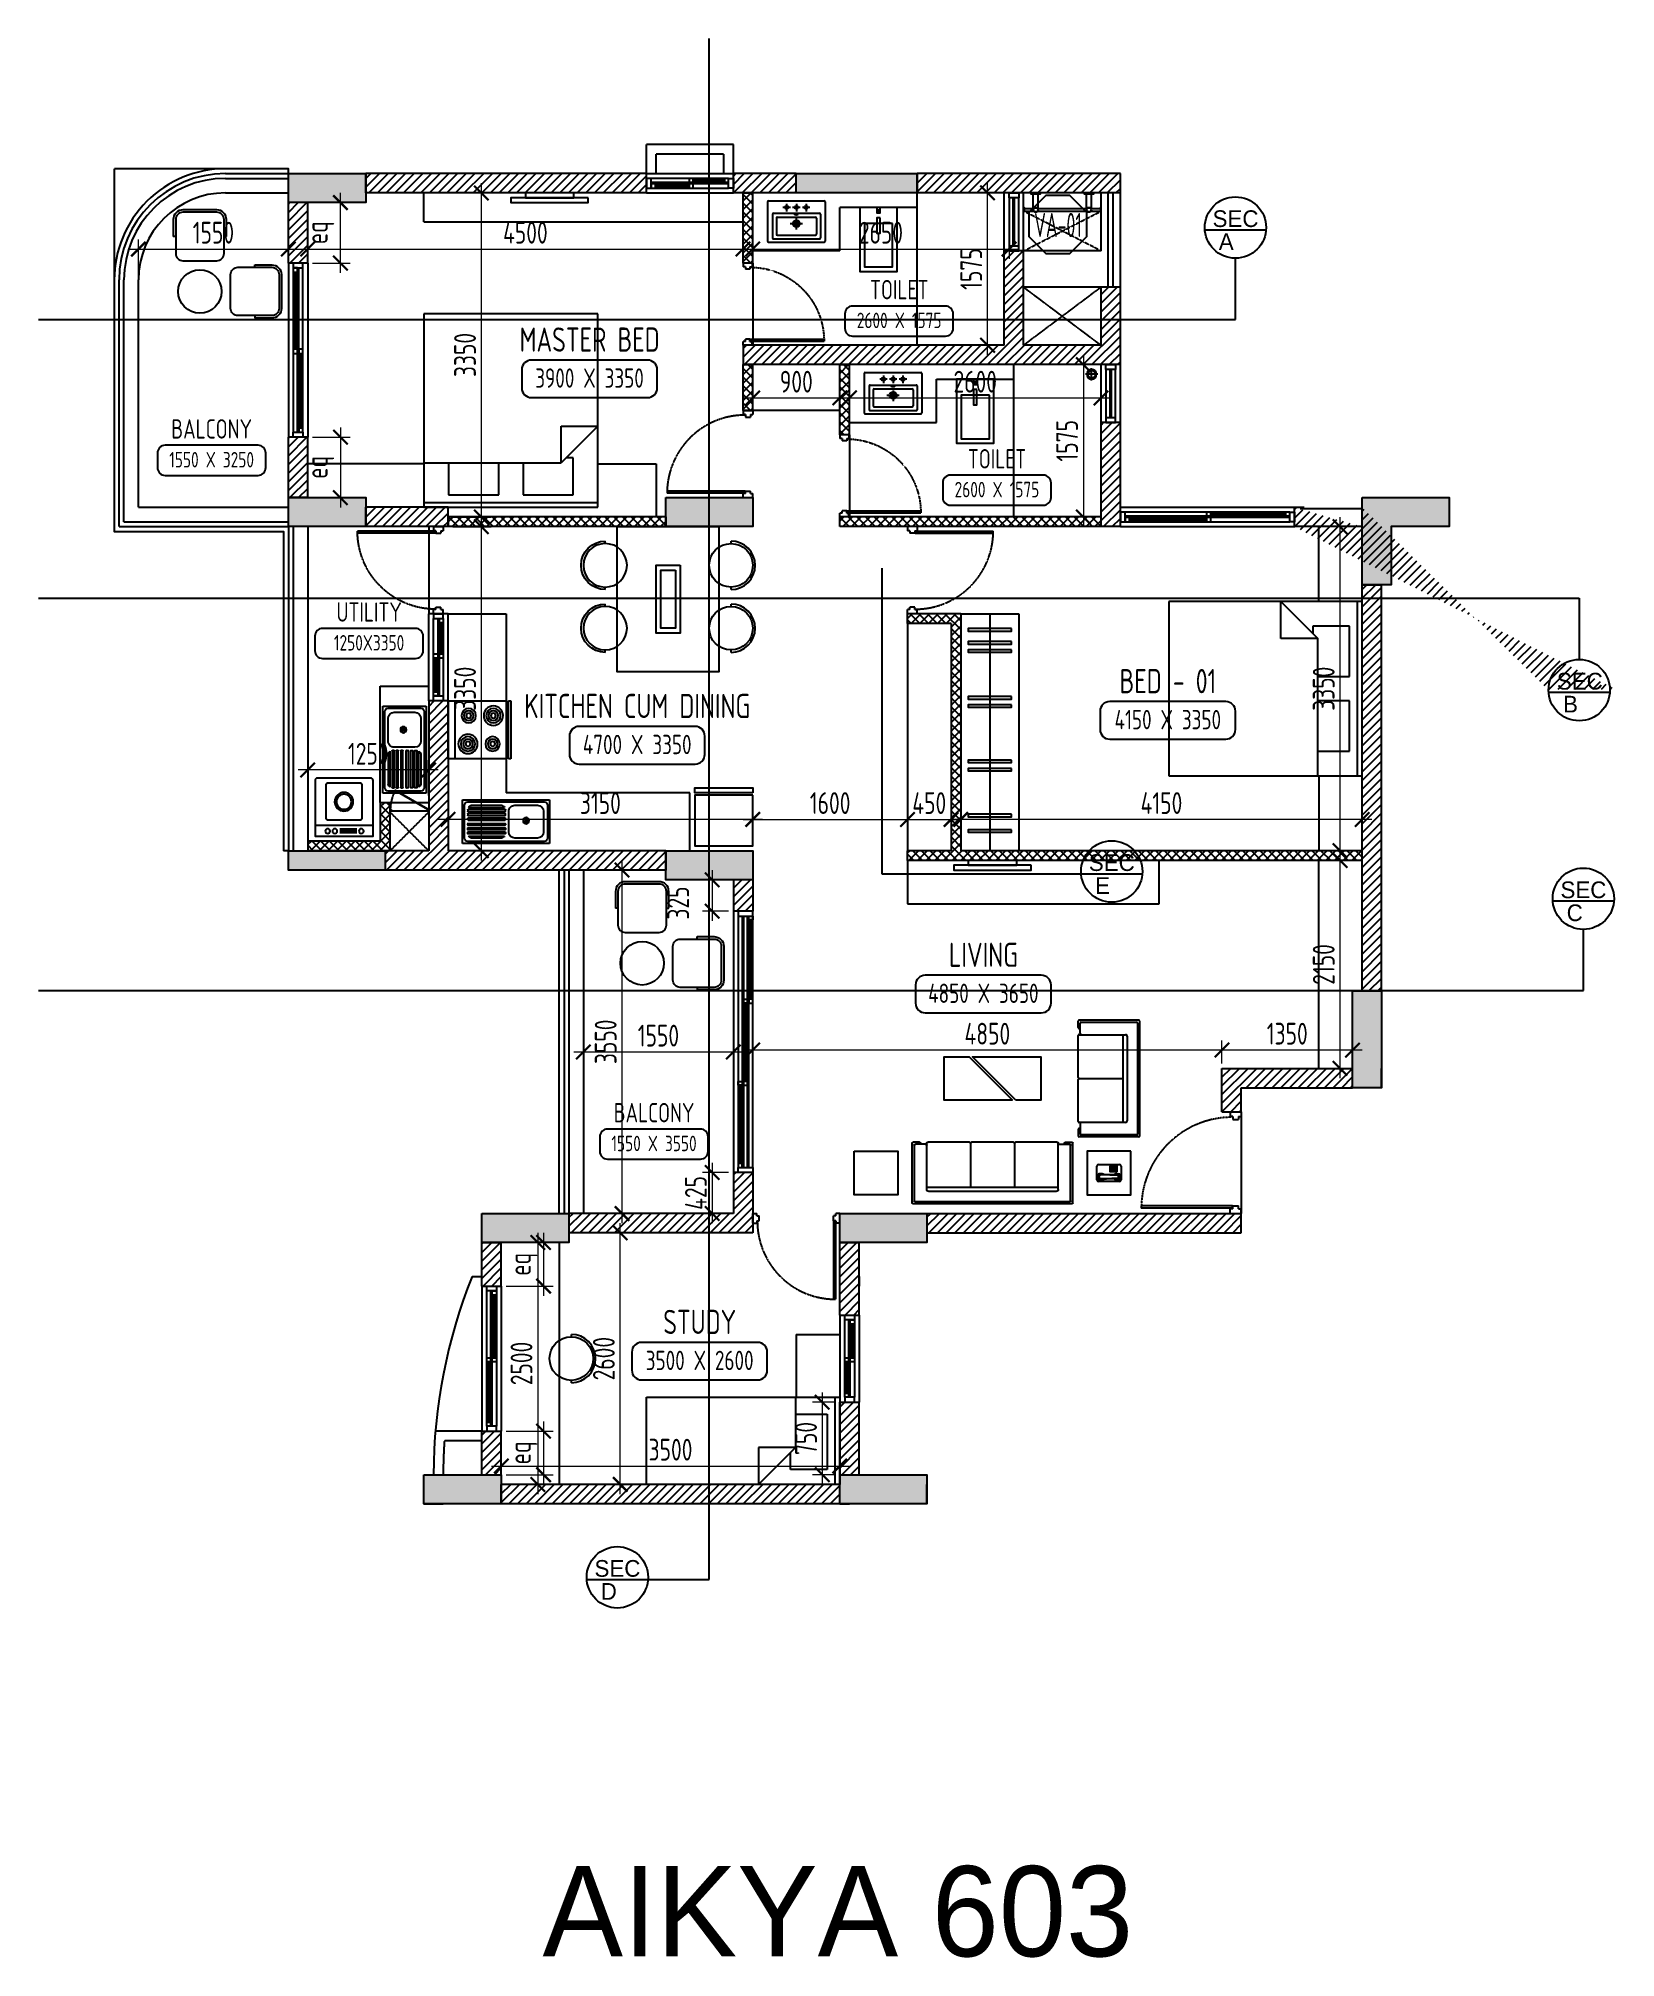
# Model space of a CAD drawing. Header units: millimetres. Extents: x -92307 to 258096, y -47434 to 112633.
# Drawn here: x -92307 to -76004, y -29200 to -9360 of the extents above; entities that cross this region are included whole.
import ezdxf
from ezdxf.enums import TextEntityAlignment as Align

# ---------------------------------------------------------------- set-up
doc = ezdxf.new("R2010")
doc.units = ezdxf.units.MM
doc.header["$LTSCALE"] = 10
doc.header["$PDMODE"] = 35
doc.header["$PDSIZE"] = 500
doc.linetypes.add('DASHED', pattern=[19.05, 12.7, -6.35])
doc.linetypes.add('HIDDEN', pattern=[9.525, 6.35, -3.175])
for name, color, linetype in [('07--DIM-1', 1, 'Continuous'), ('A--BLOCKWALL-1', 9, 'Continuous'), ('A--BLOCKWALL-2', 2, 'Continuous'), ('A--BLOCKWALL-3', 3, 'Continuous'), ('A--BLOCKWALL-HATCH', 8, 'Continuous'), ('A--CONCRETE-1', 9, 'Continuous'), ('A--CONCRETE-HID', 9, 'HIDDEN'), ('A--DOWN', 34, 'Continuous'), ('A--FIXTURE-0', 8, 'Continuous'), ('A--FURNITURE-0', 253, 'Continuous'), ('A--FURNITURE-1', 9, 'Continuous'), ('A--GLAZING-0', 181, 'Continuous'), ('A--HANDRAIL-1', 9, 'Continuous'), ('A--HATCH-1', 8, 'Continuous'), ('A--SANITARY-0', 253, 'Continuous'), ('A--SHAFT-HIDDEN', 9, 'HIDDEN'), ('A--SPACENUMBER', 2, 'Continuous'), ('A--SPACENUMBER-1', 8, 'Continuous'), ('A--SPACEREF', 3, 'Continuous'), ('A--STELWRK-1', 9, 'Continuous'), ('A--Stucture', 9, 'Continuous'), ('A--TILING-1', 8, 'Continuous'), ('A--WINREF', 7, 'Continuous'), ('A--WINREF-1', 8, 'Continuous'), ('Typical floor Column Centre line$0$X-3rd Floor Column$0$A--COL250', 250, 'Continuous'), ('Typical floor Column Centre line$0$X-3rd Floor Column$0$A--CONCRETE-4', 4, 'Continuous')]:
    doc.layers.add(name, color=color, linetype=linetype)
doc.layers.add('A--STELWRK-2', color=2, linetype='Continuous', lineweight=25)
doc.styles.add('ISO', font='isocp2.shx', dxfattribs={"width": 0.8})
doc.dimstyles.new('A-DIM-100', dxfattribs={"dimscale": 100, "dimtxt": 2.25, "dimasz": 1.5, "dimexe": 1, "dimexo": 0.5, "dimgap": 0, "dimtad": 0, "dimdec": 0, "dimzin": 12, "dimdsep": 46, "dimtxsty": 'ISO', "dimblk": 'ARCHTICK', "dimcen": 1, "dimdle": 1, "dimclrd": 8, "dimclre": 8, "dimclrt": 256, "dimadec": 0, "dimazin": 3, "dimtfac": 1, "dimtdec": 0, "dimtmove": 1, "dimatfit": 2, "dimfxl": 1, "dimtvp": 0.75, "dimtolj": 1, "dimtzin": 12, "dimlwd": 18, "dimlwe": 18, "dimarcsym": 0})
pattern_1 = [(45, (-75022.715, -24657.525), (-44.90128, 44.90128), [])]
pattern_2 = [(45, (-75022.715, -24657.525), (-44.90128, 44.90128), []), (135, (-75022.715, -24657.525), (-44.90128, -44.90128), [])]

msp = doc.modelspace()

# ---------------------------------------------------------------- texts
at = {"layer": 'A--SPACEREF'}
for s, height, p in [('SEC', 172.62, (-80169.7, -11310.2)), (' A ', 172.62, (-80169.7, -11547.5)), ('SEC', 172.62, (-76610.8, -16091.2)), (' B ', 172.62, (-76610.8, -16328.6)), ('SEC', 172.62, (-81448.9, -17966.8)), (' E ', 172.62, (-81448.9, -18204.1)), ('SEC', 172.62, (-76573.6, -18248)), (' C ', 172.62, (-76573.6, -18485.4)), ('SEC', 172.62, (-86558.8, -25262.7)), (' D ', 172.62, (-86558.8, -25500.1)), ('AIKYA 603', 933.32, (-87096.2, -29186.4))]:
    msp.add_text(s, height=height, dxfattribs=at).set_placement(p)

# ---------------------------------------------------------------- blocks, each defined once
blk = doc.blocks.new('A$C542B73FF')
at = {"layer": 'A--FURNITURE-0'}
for points in [[(-400, 50), (400, 50), (400, 100), (-400, 100)], [(-250, 0), (250, 0), (250, 50), (-250, 50)]]:
    blk.add_lwpolyline(points, close=True, dxfattribs=at)
blk = doc.blocks.new('A$C7FA855F9')
at = {"layer": 'A--FURNITURE-0', "linetype": 'Continuous'}
for p, q in [((900, 2000), (-900, 2000)), ((-900, 2000), (-900, 0)), ((900, 0), (900, 2000)), ((900, 840), (520, 460)), ((520, 840), (900, 840)), ((520, 460), (520, 840)), ((-900, 460), (520, 460)), ((-645, 460), (-645, 130)), ((-125, 130), (-125, 460)), ((125, 460), (125, 130)), ((645, 510), (570, 510)), ((645, 130), (645, 510)), ((-900, 50), (900, 50)), ((-900, 0), (900, 0)), ((-645, 130), (-125, 130)), ((125, 130), (645, 130))]:
    blk.add_line(p, q, dxfattribs=at)
blk = doc.blocks.new('A$C142A61D3')
at = {"linetype": 'Continuous'}
for p, q in [((-2000, -450), (-2000, 450)), ((-2000, 450), (0, 450)), ((-460, 450), (-460, -70)), ((-50, 450), (-50, -450)), ((0, 450), (0, -450)), ((-460, 275), (-130, 275)), ((-130, 275), (-130, -295)), ((-840, -450), (-460, -70)), ((-840, -70), (-840, -450)), ((-460, -70), (-840, -70)), ((-510, -295), (-510, -120)), ((-130, -295), (-510, -295)), ((0, -450), (-2000, -450))]:
    blk.add_line(p, q, dxfattribs=at)
blk = doc.blocks.new('A$C383732B3')
for p, q in [((275, 250), (275, 275)), ((275, -250), (275, -275))]:
    blk.add_line(p, q)
blk.add_lwpolyline([(275, 275), (100, 275, 0.414214), (0, 175), (0, -175, 0.414214), (100, -275), (275, -275)], format="xyb")
blk.add_lwpolyline([(100, -250), (450, -250, 0.414214), (525, -175), (525, 175, 0.414214), (450, 250), (100, 250, 0.414214), (25, 175), (25, -175, 0.414214)], format="xyb", close=True)
blk = doc.blocks.new('A$C59C96D1E')
at = {"linetype": 'Continuous'}
for p, q in [((-2.74, 0), (2.74, 0)), ((-3.49, -9.09), (-3.49, -0.75)), ((-2.75, -0.99), (-2.75, -2.2)), ((-2.75, -8.84), (-2.75, -7.63)), ((-2.26, -1.48), (-2.26, -8.35)), ((-0.79, -0.49), (-2.25, -0.49)), ((-1.76, -0.98), (-1.28, -0.98)), ((-0.78, -8.35), (-0.78, -1.48)), ((-0.29, -2.2), (-0.29, -0.99)), ((-0.29, -7.63), (-0.29, -8.84)), ((3.49, -0.75), (3.49, -9.09)), ((2.74, -9.84), (-2.74, -9.84)), ((-0.79, -9.34), (-2.25, -9.34)), ((-1.76, -8.85), (-1.28, -8.85))]:
    blk.add_line(p, q, dxfattribs=at)
for points in [[(0.45, -5.87), (0.45, -5.37), (0.95, -5.37), (0.95, -5.87)], [(0.45, -6.47), (0.45, -5.97), (0.95, -5.97), (0.95, -6.47)], [(0.45, -7.06), (0.45, -6.56), (0.95, -6.56), (0.95, -7.06)], [(0.45, -7.66), (0.45, -7.16), (0.95, -7.16), (0.95, -7.66)], [(0.45, -8.26), (0.95, -8.26), (0.95, -7.76), (0.45, -7.76)], [(1.05, -5.87), (1.05, -5.37), (1.55, -5.37), (1.55, -5.87)], [(1.05, -6.47), (1.05, -5.97), (1.55, -5.97), (1.55, -6.47)], [(1.05, -7.06), (1.05, -6.56), (1.55, -6.56), (1.55, -7.06)], [(1.05, -7.66), (1.05, -7.16), (1.55, -7.16), (1.55, -7.66)], [(1.05, -8.26), (1.55, -8.26), (1.55, -7.76), (1.05, -7.76)], [(1.64, -5.87), (1.64, -5.37), (2.14, -5.37), (2.14, -5.87)], [(1.64, -6.47), (1.64, -5.97), (2.14, -5.97), (2.14, -6.47)], [(1.64, -7.06), (1.64, -6.56), (2.14, -6.56), (2.14, -7.06)], [(1.64, -7.66), (1.64, -7.16), (2.14, -7.16), (2.14, -7.66)], [(1.64, -8.26), (2.14, -8.26), (2.14, -7.76), (1.64, -7.76)], [(2.24, -5.87), (2.24, -5.37), (2.74, -5.37), (2.74, -5.87)], [(2.24, -6.47), (2.24, -5.97), (2.74, -5.97), (2.74, -6.47)], [(2.24, -7.06), (2.24, -6.56), (2.74, -6.56), (2.74, -7.06)], [(2.24, -7.66), (2.24, -7.16), (2.74, -7.16), (2.74, -7.66)], [(2.24, -8.26), (2.74, -8.26), (2.74, -7.76), (2.24, -7.76)]]:
    blk.add_lwpolyline(points, close=True)
for centre, radius, start, end in [((-2.74, -0.75), 0.75, 90, 180), ((2.74, -0.75), 0.75, 0, 90), ((-2.25, -0.99), 0.5, 90, 180), ((-2.25, -2.2), 0.5, 180, 270), ((-2.25, -7.63), 0.5, 90, 180), ((-1.76, -1.48), 0.5, 90, 180), ((-1.28, -1.48), 0.5, 0, 90), ((-0.79, -0.99), 0.5, 0, 90), ((-0.79, -2.2), 0.5, 270, 0), ((-0.79, -7.63), 0.5, 0, 90), ((-2.74, -9.09), 0.75, 180, 270), ((-2.25, -8.84), 0.5, 180, 270), ((-1.76, -8.35), 0.5, 180, 270), ((-1.28, -8.35), 0.5, 270, 0), ((-0.79, -8.84), 0.5, 270, 0), ((2.74, -9.09), 0.75, 270, 0)]:
    blk.add_arc(centre, radius, start, end, dxfattribs=at)
for centre, start, end in [((-30.22, -7.51), 358.27997, 10.89187), ((27.18, -7.51), 169.10813, 181.72003)]:
    blk.add_arc(centre, 27.97, start, end)
blk = doc.blocks.new('A$C6B576318')
at = {"layer": 'A--FURNITURE-0'}
for p, q in [((-975, 13), (-975, 736)), ((-888, 749), (-963, 749)), ((-950, 38), (-950, 711)), ((-813, 724), (-938, 724)), ((-875, 724), (-875, 736)), ((-800, 711), (-800, 736)), ((-800, 175), (-800, 711)), ((-788, 749), (-279, 749)), ((-267, 736), (-267, 200)), ((-254, 749), (254, 749)), ((267, 736), (267, 200)), ((279, 749), (788, 749)), ((800, 711), (800, 736)), ((800, 175), (800, 711)), ((813, 724), (938, 724)), ((875, 724), (875, 736)), ((888, 749), (963, 749)), ((950, 38), (950, 711)), ((975, 13), (975, 736)), ((-963, 0), (963, 0)), ((-938, 25), (938, 25)), ((-800, 200), (800, 200)), ((-775, 150), (775, 150))]:
    blk.add_line(p, q, dxfattribs=at)
for centre, radius, start, end in [((-963, 736), 12.5, 90, 180), ((-938, 711), 12.5, 90, 180), ((-888, 736), 12.5, 0, 90), ((-813, 711), 12.5, 0, 90), ((-788, 736), 12.5, 90, 180), ((-279, 736), 12.5, 0, 90), ((-254, 736), 12.5, 90, 180), ((254, 736), 12.5, 0, 90), ((279, 736), 12.5, 90, 180), ((788, 736), 12.5, 0, 90), ((813, 711), 12.5, 90, 180), ((888, 736), 12.5, 90, 180), ((938, 711), 12.5, 0, 90), ((963, 736), 12.5, 0, 90), ((-963, 13), 12.5, 180, 270), ((-938, 38), 12.5, 180, 270), ((-775, 175), 25, 180, 270), ((775, 175), 25, 270, 0), ((938, 38), 12.5, 270, 0), ((963, 13), 12.5, 270, 0)]:
    blk.add_arc(centre, radius, start, end, dxfattribs=at)
blk = doc.blocks.new('A$C337B3EF4')
for p, q in [((0, 225), (0, 250)), ((0, -250), (0, -225))]:
    blk.add_line(p, q)
blk.add_circle((0, 0), 225)
blk.add_arc((0, 0), 250, 270, 90)
blk = doc.blocks.new('A$C64853205')
at = {"layer": 'A--FURNITURE-0'}
for p, q in [((-708, 13), (-708, 736)), ((-621, 749), (-696, 749)), ((-683, 38), (-683, 711)), ((-546, 724), (-671, 724)), ((-608, 724), (-608, 736)), ((-533, 711), (-533, 736)), ((-533, 175), (-533, 711)), ((-521, 749), (-12, 749)), ((0, 736), (0, 200)), ((13, 749), (521, 749)), ((533, 736), (533, 175)), ((546, 724), (671, 724)), ((608, 724), (608, 736)), ((621, 749), (696, 749)), ((683, 38), (683, 711)), ((708, 13), (708, 736)), ((-696, 0), (696, 0)), ((-671, 25), (671, 25)), ((-533, 200), (533, 200)), ((-508, 150), (508, 150))]:
    blk.add_line(p, q, dxfattribs=at)
for centre, radius, start, end in [((-696, 736), 12.5, 90, 180), ((-671, 711), 12.5, 90, 180), ((-621, 736), 12.5, 0, 90), ((-546, 711), 12.5, 0, 90), ((-521, 736), 12.5, 90, 180), ((-12, 736), 12.5, 0, 90), ((13, 736), 12.5, 90, 180), ((521, 736), 12.5, 0, 90), ((546, 711), 12.5, 90, 180), ((621, 736), 12.5, 90, 180), ((671, 711), 12.5, 0, 90), ((696, 736), 12.5, 0, 90), ((-696, 13), 12.5, 180, 270), ((-671, 38), 12.5, 180, 270), ((-508, 175), 25, 180, 270), ((508, 175), 25, 270, 0), ((671, 38), 12.5, 270, 0), ((696, 13), 12.5, 270, 0)]:
    blk.add_arc(centre, radius, start, end, dxfattribs=at)
blk = doc.blocks.new('A$C666E5324')
at = {"layer": 'A--FURNITURE-0'}
for points in [[(0, -525), (-1500, -525), (-1500, 525), (0, 525)], [(-400, -125), (-1100, -125), (-1100, 125), (-400, 125)], [(-450, -75), (-1050, -75), (-1050, 75), (-450, 75)]]:
    blk.add_lwpolyline(points, close=True, dxfattribs=at)
at = {"layer": 'A--FURNITURE-0', "xscale": -1, "rotation": 270.000000000004}
for p in [(-1050, 650), (-400, 650)]:
    blk.add_blockref('A$C337B3EF4', p, dxfattribs=at)
at = {"layer": 'A--FURNITURE-0', "rotation": 270.000000000004}
for p in [(-1050, -650), (-400, -650)]:
    blk.add_blockref('A$C337B3EF4', p, dxfattribs=at)
blk = doc.blocks.new('A$C722A6C0C')
at = {"layer": 'A--DOWN'}
for p, q in [((0, -1450), (0, -50)), ((43, -1450), (43, -50)), ((57, -1450), (57, -93)), ((100, -50), (100, -1450))]:
    blk.add_line(p, q, dxfattribs=at)
for points in [[(100, -50), (0, -50), (0, 0), (100, 0)], [(100, -93), (57, -93), (57, -50), (100, -50)], [(43, -784), (0, -784), (0, -741), (43, -741)], [(100, -784), (57, -784), (57, -741), (100, -741)], [(43, -1450), (0, -1450), (0, -1407), (43, -1407)], [(100, -1450), (0, -1450), (0, -1500), (100, -1500)]]:
    blk.add_lwpolyline(points, close=True, dxfattribs=at)
at = {"layer": 'A--GLAZING-0'}
for p, q in [((72, -93), (72, -741)), ((86, -93), (86, -741)), ((14, -784), (14, -1407)), ((28, -784), (28, -1407))]:
    blk.add_line(p, q, dxfattribs=at)
blk = doc.blocks.new('A$C1CBF2325')
at = {"layer": 'A--DOWN'}
for p, q in [((100, 0), (0, 0)), ((0, 0), (0, -42)), ((100, 0), (100, -42)), ((25, -42), (0, -42)), ((25, -42), (25, -67)), ((75, -67), (25, -67)), ((75, -42), (75, -67)), ((75, -42), (100, -42)), ((79, -46), (79, -67)), ((79, -46), (886, -46)), ((79, -67), (886, -67)), ((886, -67), (886, -46)), ((75, -833), (25, -833)), ((25, -858), (25, -833)), ((75, -858), (75, -833)), ((25, -858), (0, -858)), ((0, -900), (0, -858)), ((100, -900), (0, -900)), ((75, -858), (100, -858)), ((100, -900), (100, -858))]:
    blk.add_line(p, q, dxfattribs=at)
at = {"layer": 'A--DOWN', "color": 8, "linetype": 'DASHED', "ltscale": 0.005}
blk.add_arc((79, -46), 807, 269.7319, 358.5291, dxfattribs=at)
blk = doc.blocks.new('A$C68464E93')
at = {"layer": 'A--BLOCKWALL-1'}
for p, q in [((600, 200), (0, 200)), ((600, 0), (0, 0))]:
    blk.add_line(p, q, dxfattribs=at)
at = {"layer": 'A--DOWN'}
for p, q in [((50, 150), (550, 150)), ((550, 50), (50, 50))]:
    blk.add_line(p, q, dxfattribs=at)
for points in [[(50, 50), (50, 150), (0, 150), (0, 50), (50, 50)], [(550, 50), (550, 150), (600, 150), (600, 50), (550, 50)]]:
    blk.add_lwpolyline(points, dxfattribs=at)
at = {"layer": 'A--GLAZING-0'}
for p, q in [((550, 107), (50, 107)), ((550, 93), (50, 93))]:
    blk.add_line(p, q, dxfattribs=at)
blk = doc.blocks.new('A$C613641B0')
at = {"layer": 'A--BLOCKWALL-1'}
for p, q in [((0, 0), (-1800, 0)), ((0, -200), (-1800, -200))]:
    blk.add_line(p, q, dxfattribs=at)
at = {"layer": 'A--DOWN'}
for p, q in [((-50, -50), (-1750, -50)), ((-1750, -93), (-93, -93)), ((-1750, -107), (-50, -107)), ((-1750, -150), (-50, -150))]:
    blk.add_line(p, q, dxfattribs=at)
for points in [[(-1750, -50), (-1750, -150), (-1800, -150), (-1800, -50)], [(-1750, -107), (-1750, -150), (-1707, -150), (-1707, -107)], [(-934, -50), (-934, -93), (-891, -93), (-891, -50)], [(-934, -107), (-934, -150), (-891, -150), (-891, -107)], [(-93, -50), (-93, -93), (-50, -93), (-50, -50)], [(-50, -50), (-50, -150), (0, -150), (0, -50)]]:
    blk.add_lwpolyline(points, close=True, dxfattribs=at)
at = {"layer": 'A--GLAZING-0'}
for p, q in [((-934, -122), (-1707, -122)), ((-934, -136), (-1707, -136)), ((-93, -64), (-891, -64)), ((-93, -78), (-891, -78))]:
    blk.add_line(p, q, dxfattribs=at)
blk = doc.blocks.new('A$C34D21E7E')
at = {"layer": 'A--DOWN'}
for p, q in [((-150, 2450), (-150, -150)), ((-110, 2450), (-110, -150)), ((-95, 2450), (-95, -150)), ((-55, -150), (-55, 2450)), ((-40, -150), (-40, 2450)), ((0, -150), (0, 2450))]:
    blk.add_line(p, q, dxfattribs=at)
for points in [[(-150, 2450), (0, 2450), (0, 2500), (-150, 2500)], [(-40, 2450), (0, 2450), (0, 2410), (-40, 2410)], [(-95, 1590), (-55, 1590), (-55, 1550), (-95, 1550)], [(-40, 1550), (0, 1550), (0, 1590), (-40, 1590)], [(-150, 740), (-110, 740), (-110, 700), (-150, 700)], [(-95, 700), (-55, 700), (-55, 740), (-95, 740)], [(-150, -150), (-110, -150), (-110, -110), (-150, -110)], [(-150, -150), (0, -150), (0, -200), (-150, -200)]]:
    blk.add_lwpolyline(points, close=True, dxfattribs=at)
at = {"layer": 'A--GLAZING-0'}
for p, q in [((-25, 1590), (-25, 2410)), ((-15, 1590), (-15, 2410)), ((-80, 740), (-80, 1550)), ((-70, 740), (-70, 1550)), ((-135, -110), (-135, 700)), ((-125, -110), (-125, 700))]:
    blk.add_line(p, q, dxfattribs=at)
blk = doc.blocks.new('A$C76363F86-flat-10')
at = {"layer": 'A--SANITARY-0'}
for points in [[(0, -0.193), (0, 0.193), (-0.663, 0.193), (-0.663, -0.193)], [(-0.167, -0.146), (-0.167, 0.146), (-0.616, 0.146), (-0.616, -0.146)], [(-0.108, -0.017), (-0.108, 0.017), (-0.266, 0.017), (-0.266, -0.017)], [(0, -0.017), (0, 0.017), (-0.057, 0.017), (-0.057, -0.017)], [(-0.027, -0.009), (-0.027, 0.008), (-0.05, 0.008), (-0.05, -0.009)]]:
    blk.add_lwpolyline(points, close=True, dxfattribs=at)
blk = doc.blocks.new('A$C302618AE')
at = {"layer": 'A--SANITARY-0'}
for p, q in [((-287, 0), (287, 0)), ((-297, -10), (-297, -416)), ((-247, -138), (-247, -383)), ((-237, -128), (240, -128)), ((-206, -178), (-206, -343)), ((-196, -168), (199, -168)), ((-60, -67), (-138, -67)), ((-100, -30), (-100, -110)), ((40, -67), (-38, -67)), ((0, -183), (0, -295)), ((1, -30), (1, -110)), ((141, -67), (63, -67)), ((101, -30), (101, -110)), ((209, -178), (209, -343)), ((250, -138), (250, -383)), ((297, -10), (297, -416)), ((-237, -393), (240, -393)), ((-196, -353), (199, -353)), ((65, -236), (-65, -236)), ((-287, -426), (287, -426))]:
    blk.add_line(p, q, dxfattribs=at)
for centre, radius in [((-100, -67), 17.8), ((1, -67), 17.8), ((101, -67), 17.8), ((1, -235), 36.3), ((1, -235), 25)]:
    blk.add_circle(centre, radius, dxfattribs=at)
for centre, start, end in [((-287, -10), 90, 180), ((-237, -138), 90, 180), ((-196, -178), 90, 180), ((199, -178), 0, 90), ((240, -138), 0, 90), ((287, -10), 0, 90), ((-237, -383), 180, 270), ((-196, -343), 180, 270), ((199, -343), 270, 0), ((240, -383), 270, 0), ((-287, -416), 180, 270), ((287, -416), 270, 0)]:
    blk.add_arc(centre, 10, start, end, dxfattribs=at)
blk.add_ellipse((0, -141), major_axis=(17.6, 0), ratio=0.318204, dxfattribs=at)
blk = doc.blocks.new('A$C704305AF')
at = {"layer": 'A--SANITARY-0'}
for p, q in [((0, 0.064), (0, -0.064)), ((0.064, 0), (-0.064, 0))]:
    blk.add_line(p, q, dxfattribs=at)
for major_axis, start_param, end_param in [((0, 0.0508), 3.141593, 9.424778), ((0, 0.0381), 6.283185307145827, 12.56637061432541)]:
    blk.add_ellipse((0, 0), major_axis=major_axis, ratio=1, start_param=start_param, end_param=end_param, dxfattribs=at)
blk = doc.blocks.new('A$C35654C4B')
at = {"layer": 'A--BLOCKWALL-1'}
for p, q in [((-900, 200), (0, 200)), ((-900, 0), (0, 0))]:
    blk.add_line(p, q, dxfattribs=at)
at = {"layer": 'A--DOWN'}
for p, q in [((-50, 150), (-850, 150)), ((-50, 107), (-850, 107)), ((-850, 50), (-50, 50)), ((-50, 93), (-807, 93))]:
    blk.add_line(p, q, dxfattribs=at)
for points in [[(-850, 50), (-850, 150), (-900, 150), (-900, 50)], [(-807, 50), (-807, 93), (-850, 93), (-850, 50)], [(-416, 107), (-416, 150), (-459, 150), (-459, 107)], [(-416, 50), (-416, 93), (-459, 93), (-459, 50)], [(-50, 107), (-50, 150), (-93, 150), (-93, 107)], [(-50, 50), (-50, 150), (0, 150), (0, 50)]]:
    blk.add_lwpolyline(points, close=True, dxfattribs=at)
at = {"layer": 'A--GLAZING-0'}
for p, q in [((-807, 78), (-459, 78)), ((-807, 64), (-459, 64)), ((-416, 136), (-93, 136)), ((-416, 122), (-93, 122))]:
    blk.add_line(p, q, dxfattribs=at)
blk = doc.blocks.new('A$C06896976')
at = {"layer": 'A--FIXTURE-0'}
for p, q in [((0, 0.6), (-0.6, 0.6)), ((-0.6, 0.6), (-0.6, 0)), ((-0.525, 0.6), (-0.525, 0)), ((0, 0), (0, 0.6)), ((0.05, 0.6), (0.025, 0.6)), ((0.025, 0.6), (0.025, 0)), ((0.05, 0), (0.05, 0.6)), ((0, 0.525), (0.025, 0.525)), ((0.025, 0.475), (0, 0.475)), ((-0.6, 0), (0, 0)), ((0.025, 0.125), (0, 0.125)), ((0, 0.075), (0.025, 0.075)), ((0.025, 0), (0.05, 0))]:
    blk.add_line(p, q, dxfattribs=at)
for centre, major_axis, start_param, end_param in [((-0.394, 0.446), (0.0707, 0.0707), 0.785398, 7.068583), ((-0.394, 0.446), (0.053, 0.053), 0.785398, 7.068583), ((-0.394, 0.446), (0.0354, 0.0354), 0.785398, 7.068583), ((-0.394, 0.446), (0.0177, 0.0177), 0.785398, 7.068583), ((-0.139, 0.446), (-0.053, 0.053), -0.785398, 5.497787), ((-0.139, 0.446), (-0.0354, 0.0354), -0.785398, 5.497787), ((-0.139, 0.446), (0.0177, 0.0177), 0.785398, 7.068583), ((-0.386, 0.154), (0.053, -0.053), -0.785398, 5.497787), ((-0.386, 0.154), (0.0354, -0.0354), -0.785398, 5.497787), ((-0.131, 0.154), (-0.0707, -0.0707), 0.785398, 7.068583), ((-0.131, 0.154), (-0.053, -0.053), 0.785398, 7.068583), ((-0.131, 0.154), (-0.0354, -0.0354), 0.785398, 7.068583), ((-0.386, 0.154), (-0.0177, -0.0177), 0.785398, 7.068583), ((-0.131, 0.154), (-0.0177, -0.0177), 0.785398, 7.068583)]:
    blk.add_ellipse(centre, major_axis=major_axis, ratio=1, start_param=start_param, end_param=end_param, dxfattribs=at)
blk = doc.blocks.new('A$C321E12B3')
at = {"layer": 'A--SANITARY-0', "ltscale": 5}
for p, q in [((-0.9, 0.45), (0, 0.45)), ((-0.9, 0), (-0.9, 0.45)), ((-0.845, 0.429), (-0.055, 0.429)), ((0, 0.45), (0, 0)), ((-0.879, 0.055), (-0.879, 0.395)), ((-0.837, 0.118), (-0.837, 0.332)), ((-0.774, 0.395), (-0.54, 0.395)), ((-0.477, 0.332), (-0.477, 0.118)), ((-0.443, 0.335), (-0.443, 0.348)), ((-0.443, 0.293), (-0.443, 0.306)), ((-0.443, 0.246), (-0.443, 0.259)), ((-0.443, 0.204), (-0.443, 0.191)), ((-0.439, 0.352), (-0.059, 0.352)), ((-0.059, 0.331), (-0.439, 0.331)), ((-0.439, 0.31), (-0.059, 0.31)), ((-0.059, 0.289), (-0.439, 0.289)), ((-0.439, 0.263), (-0.059, 0.263)), ((-0.059, 0.242), (-0.439, 0.242)), ((-0.059, 0.208), (-0.439, 0.208)), ((-0.063, 0.373), (-0.435, 0.373)), ((-0.404, 0.394), (-0.094, 0.394)), ((-0.055, 0.348), (-0.055, 0.335)), ((-0.055, 0.306), (-0.055, 0.293)), ((-0.055, 0.259), (-0.055, 0.246)), ((-0.055, 0.191), (-0.055, 0.204)), ((-0.021, 0.395), (-0.021, 0.055)), ((0, 0), (-0.9, 0)), ((-0.055, 0.021), (-0.845, 0.021)), ((-0.54, 0.055), (-0.774, 0.055)), ((-0.443, 0.157), (-0.443, 0.144)), ((-0.443, 0.115), (-0.443, 0.102)), ((-0.439, 0.187), (-0.059, 0.187)), ((-0.059, 0.161), (-0.439, 0.161)), ((-0.439, 0.14), (-0.059, 0.14)), ((-0.059, 0.119), (-0.439, 0.119)), ((-0.439, 0.098), (-0.059, 0.098)), ((-0.063, 0.077), (-0.435, 0.077)), ((-0.404, 0.056), (-0.094, 0.056)), ((-0.055, 0.144), (-0.055, 0.157)), ((-0.055, 0.102), (-0.055, 0.115))]:
    blk.add_line(p, q, dxfattribs=at)
at = {"layer": 'A--SANITARY-0'}
blk.add_line((-0.9, 0.45), (0, 0.45), dxfattribs=at)
at = {"layer": 'A--SANITARY-0', "ltscale": 5, "extrusion": (0, 0, -1)}
for centre, major_axis, start_param, end_param in [((-0.845, 0.395), (-0.0238, 0.0238), 5.497787, 7.068583), ((-0.055, 0.395), (-0.0238, 0.0238), 0.785398, 2.356194), ((-0.774, 0.332), (0.0446, 0.0446), 3.926991, 5.497787), ((-0.657, 0.214), (0.0223, 0.0223), 0.785398, 7.068583), ((-0.657, 0.214), (0.0112, 0.0112), 0.785398, 7.068583), ((-0.657, 0.214), (0.00743, 0.00743), 0.785398, 7.068583), ((-0.54, 0.332), (0.0446, 0.0446), -0.785398, 0.785398), ((-0.439, 0.348), (0.00297, 0.00297), 3.926991, 5.497787), ((-0.439, 0.335), (-0.00297, 0.00297), 3.926991, 5.497787), ((-0.439, 0.306), (-0.00297, 0.00297), 5.497787, 7.068583), ((-0.439, 0.293), (-0.00297, 0.00297), 3.926991, 5.497787), ((-0.439, 0.204), (0.00297, 0.00297), 3.926991, 5.497787), ((-0.393, 0.345), (-0.0357, 0.0357), 6.090163, 6.844508), ((-0.105, 0.345), (-0.0357, 0.0357), 1.009473, 1.763819), ((-0.059, 0.348), (0.00297, 0.00297), -0.785398, 0.785398), ((-0.059, 0.335), (-0.00297, 0.00297), 2.356194, 3.926991), ((-0.059, 0.306), (0.00297, 0.00297), -0.785398, 0.785398), ((-0.059, 0.293), (-0.00297, 0.00297), 2.356194, 3.926991), ((-0.059, 0.204), (0.00297, 0.00297), -0.785398, 0.785398), ((-0.845, 0.055), (0.0238, 0.0238), 2.356194, 3.926991), ((-0.774, 0.118), (-0.0446, 0.0446), 3.926991, 5.497787), ((-0.54, 0.118), (-0.0446, 0.0446), 2.356194, 3.926991), ((-0.439, 0.191), (-0.00297, 0.00297), 3.926991, 5.497787), ((-0.439, 0.157), (0.00297, 0.00297), 3.926991, 5.497787), ((-0.439, 0.144), (0.00297, 0.00297), 2.356194, 3.926991), ((-0.439, 0.115), (0.00297, 0.00297), 3.926991, 5.497787), ((-0.439, 0.102), (0.00297, 0.00297), 2.356194, 3.926991), ((-0.393, 0.105), (-0.0357, 0.0357), 4.151066, 4.905412), ((-0.105, 0.105), (-0.0357, 0.0357), 2.94857, 3.702916), ((-0.059, 0.191), (-0.00297, 0.00297), 2.356194, 3.926991), ((-0.059, 0.157), (0.00297, 0.00297), -0.785398, 0.785398), ((-0.059, 0.144), (-0.00297, 0.00297), 2.356194, 3.926991), ((-0.059, 0.115), (0.00297, 0.00297), -0.785398, 0.785398), ((-0.059, 0.102), (-0.00297, 0.00297), 2.356194, 3.926991), ((-0.055, 0.055), (-0.0238, 0.0238), 2.356194, 3.926991)]:
    blk.add_ellipse(centre, major_axis=major_axis, ratio=1, start_param=start_param, end_param=end_param, dxfattribs=at)
at = {"layer": 'A--SANITARY-0', "ltscale": 5}
for centre, major_axis, start_param, end_param in [((-0.439, 0.259), (-0.00297, -0.00297), 3.926991, 5.497787), ((-0.439, 0.246), (0.00297, -0.00297), 3.926991, 5.497787), ((-0.059, 0.259), (-0.00297, -0.00297), 2.356194, 3.926991), ((-0.059, 0.246), (0.00297, -0.00297), -0.785398, 0.785398)]:
    blk.add_ellipse(centre, major_axis=major_axis, ratio=1, start_param=start_param, end_param=end_param, dxfattribs=at)
blk = doc.blocks.new('A$C47D60FF3')
at = {"layer": 'A--FIXTURE-0'}
blk.add_lwpolyline([(-0.075, 0.6), (-0.075, 0), (-0.6, 0), (-0.6, 0.6)], close=True, dxfattribs=at)
blk.add_lwpolyline([(-0.05, 0.6), (-0.05, 0), (0, 0), (0, 0.6), (-0.05, 0.6)], dxfattribs=at)
blk = doc.blocks.new('SPACE')
at = {"layer": 'A--SPACENUMBER-1'}
blk.add_lwpolyline([(-600, 0), (600, 0, 0.414213562), (700, 100), (700, 288.5, 0.414213562), (600, 388.5), (-600, 388.5, 0.414213562), (-700, 288.5), (-700, 100, 0.414213562), (-600, 0, -0.052514465)], format="xyb", dxfattribs=at)
at = {"layer": 'A--SPACENUMBER', "style": 'ISO', "width": 0.8, "flags": 4}
blk.add_attdef('01', text='', height=250, dxfattribs=at).set_placement((0.455, 202.41), align=Align.MIDDLE)
at = {"layer": 'A--SPACEREF', "style": 'ISO', "width": 0.8, "flags": 4}
blk.add_attdef('S', text='', height=300, dxfattribs=at).set_placement((1.35, 474.975), align=Align.CENTER)
blk = doc.blocks.new('A$C2D7D56F7')
at = {"layer": 'A--FIXTURE-0'}
for p, q in [((-0.3, -0.113), (0.3, -0.113)), ((-0.044, -0.037), (0.131, -0.037)), ((-0.044, -0.056), (0.131, -0.056)), ((-0.044, -0.074), (0.131, -0.074))]:
    blk.add_line(p, q, dxfattribs=at)
blk.add_lwpolyline([(0.3, -0.575, -0.414214), (0.275, -0.6), (-0.275, -0.6, -0.414214), (-0.3, -0.575), (-0.3, 0), (0.3, 0)], format="xyb", close=True, dxfattribs=at)
blk.add_lwpolyline([(-0.173, -0.168), (0.173, -0.168), (0.189, -0.184), (0.189, -0.531), (0.173, -0.546), (-0.173, -0.546), (-0.189, -0.531), (-0.189, -0.184)], close=True, dxfattribs=at)
for centre, radius in [((-0.169, -0.052), 0.025), ((-0.095, -0.052), 0.025), ((0.178, -0.052), 0.025), ((-0.001, -0.355), 0.0964), ((-0.001, -0.355), 0.0776)]:
    blk.add_circle(centre, radius, dxfattribs=at)
blk = doc.blocks.new('AL-OP')
at = {"layer": 'A--WINREF-1'}
blk.add_lwpolyline([(-124, 300), (-300, 124), (-300, -124), (-124, -300), (124, -300), (300, -124), (300, 124), (124, 300)], close=True, dxfattribs=at)
at = {"layer": 'A--WINREF', "style": 'ISO', "width": 0.6}
blk.add_attdef('AL-OP', text='', height=250, dxfattribs=at).set_placement((3, -5), align=Align.MIDDLE)
blk = doc.blocks.new('A$C3A434446')
at = {"layer": 'A--STELWRK-1', "color": 1}
for p, q in [((110, 939), (110, 1089)), ((160, 939), (160, 1089)), ((660, 939), (660, 1089)), ((710, 939), (710, 1089)), ((15, 939), (115, 939)), ((15, 909), (115, 909)), ((155, 939), (665, 939)), ((155, 909), (665, 909)), ((705, 939), (805, 939)), ((705, 909), (805, 909))]:
    blk.add_line(p, q, dxfattribs=at)
at = {"layer": 'A--STELWRK-1'}
for points in [[(85, 1099), (85, 1089), (185, 1089), (185, 1099)], [(635, 1099), (635, 1089), (735, 1089), (735, 1099)], [(15, 899), (10, 899), (10, 949), (15, 949)], [(805, 899), (810, 899), (810, 949), (805, 949)]]:
    blk.add_lwpolyline(points, close=True, dxfattribs=at)
at = {"layer": 'A--STELWRK-2'}
for centre, radius in [((135, 924), 25), ((135, 924), 22), ((685, 924), 25), ((685, 924), 22)]:
    blk.add_circle(centre, radius, dxfattribs=at)
blk = doc.blocks.new('A$C4DFF75E1')
at = {"layer": 'A--DOWN'}
for p, q in [((9, 25), (0, 25)), ((0, 25), (0, 0)), ((0, 0), (12, 0)), ((9, 15, 0), (9, 25, 0)), ((12, 15, 0), (9, 15, 0)), ((12, 15, 0), (12, 0, 0)), ((12, 15, 0), (12, 0, 0)), ((12, 0), (12, 15)), ((438, 15, 0), (438, 0, 0)), ((438, 15, 0), (438, 0, 0)), ((438, 15, 0), (441, 15, 0)), ((438, 0), (438, 15)), ((450, 0), (438, 0)), ((441, 15, 0), (441, 25, 0)), ((441, 25), (450, 25)), ((450, 25), (450, 0))]:
    blk.add_line(p, q, dxfattribs=at)
blk.add_lwpolyline([(14, 18), (388, 234), (385, 240), (11, 24)], close=True, dxfattribs=at)
blk.add_circle((10, 24, 0), 0.781, dxfattribs=at)
at = {"layer": 'A--DOWN', "color": 8, "linetype": 'DASHED', "ltscale": 0.003}
blk.add_arc((-37, 15, 0), 478, 0, 27.2936, dxfattribs=at)
blk = doc.blocks.new('_ArchTick')
at = {"color": 0, "const_width": 0.15}
blk.add_lwpolyline([(-0.5, -0.5), (0.5, 0.5)], dxfattribs=at)
blk = doc.blocks.new('*D243')
at = {"layer": '07--DIM-1', "color": 8, "lineweight": 18}
for p, q in [((-78623, -19818), (-80173, -19818)), ((-80073, -19958), (-80073, -19718)), ((-78723, -19958), (-78723, -19718))]:
    blk.add_line(p, q, dxfattribs=at)
at = {"layer": 'Defpoints', "color": 0}
for p in [(-80073, -19818), (-80073, -20008), (-78723, -20008)]:
    blk.add_point(p, dxfattribs=at)
at = {"layer": '07--DIM-1', "color": 8, "lineweight": 18, "xscale": 150, "yscale": 150, "zscale": 150, "rotation": 180}
blk.add_blockref('_ArchTick', (-80073, -19818), dxfattribs=at)
at = {"layer": '07--DIM-1', "color": 8, "lineweight": 18, "xscale": 150, "yscale": 150, "zscale": 150}
blk.add_blockref('_ArchTick', (-78723, -19818), dxfattribs=at)
at = {"layer": '07--DIM-1', "insert": (-79398, -19649), "char_height": 225, "attachment_point": 5, "style": 'ISO'}
blk.add_mtext('\\A1;1350', dxfattribs=at)
blk = doc.blocks.new('*D244')
at = {"layer": '07--DIM-1', "color": 8, "lineweight": 18}
for p, q in [((-79973, -19818), (-85023, -19818)), ((-84923, -19958), (-84923, -19718)), ((-80073, -19958), (-80073, -19718))]:
    blk.add_line(p, q, dxfattribs=at)
at = {"layer": 'Defpoints', "color": 0}
for p in [(-84923, -19818), (-84923, -20008), (-80073, -20008)]:
    blk.add_point(p, dxfattribs=at)
at = {"layer": '07--DIM-1', "color": 8, "lineweight": 18, "xscale": 150, "yscale": 150, "zscale": 150, "rotation": 180}
blk.add_blockref('_ArchTick', (-84923, -19818), dxfattribs=at)
at = {"layer": '07--DIM-1', "color": 8, "lineweight": 18, "xscale": 150, "yscale": 150, "zscale": 150}
blk.add_blockref('_ArchTick', (-80073, -19818), dxfattribs=at)
at = {"layer": '07--DIM-1', "insert": (-82498, -19649), "char_height": 225, "attachment_point": 5, "style": 'ISO'}
blk.add_mtext('\\A1;4850', dxfattribs=at)
blk = doc.blocks.new('*D245')
at = {"layer": '07--DIM-1', "color": 8, "lineweight": 18}
for p, q in [((-78523, -17434), (-82873, -17434)), ((-82773, -17708), (-82773, -17334)), ((-78623, -17708), (-78623, -17334))]:
    blk.add_line(p, q, dxfattribs=at)
at = {"layer": 'Defpoints', "color": 0}
for p in [(-82773, -17434), (-82773, -17758), (-78623, -17758)]:
    blk.add_point(p, dxfattribs=at)
at = {"layer": '07--DIM-1', "color": 8, "lineweight": 18, "xscale": 150, "yscale": 150, "zscale": 150, "rotation": 180}
blk.add_blockref('_ArchTick', (-82773, -17434), dxfattribs=at)
at = {"layer": '07--DIM-1', "color": 8, "lineweight": 18, "xscale": 150, "yscale": 150, "zscale": 150}
blk.add_blockref('_ArchTick', (-78623, -17434), dxfattribs=at)
at = {"layer": '07--DIM-1', "insert": (-80698, -17265), "char_height": 225, "attachment_point": 5, "style": 'ISO'}
blk.add_mtext('\\A1;4150', dxfattribs=at)
blk = doc.blocks.new('*D246')
at = {"layer": '07--DIM-1', "color": 8, "lineweight": 18}
for p, q in [((-84823, -17434), (-88173, -17434)), ((-88073, -17708), (-88073, -17334)), ((-84923, -17708), (-84923, -17334))]:
    blk.add_line(p, q, dxfattribs=at)
at = {"layer": 'Defpoints', "color": 0}
for p in [(-88073, -17434), (-88073, -17758), (-84923, -17758)]:
    blk.add_point(p, dxfattribs=at)
at = {"layer": '07--DIM-1', "color": 8, "lineweight": 18, "xscale": 150, "yscale": 150, "zscale": 150, "rotation": 180}
blk.add_blockref('_ArchTick', (-88073, -17434), dxfattribs=at)
at = {"layer": '07--DIM-1', "color": 8, "lineweight": 18, "xscale": 150, "yscale": 150, "zscale": 150}
blk.add_blockref('_ArchTick', (-84923, -17434), dxfattribs=at)
at = {"layer": '07--DIM-1', "insert": (-86498, -17265), "char_height": 225, "attachment_point": 5, "style": 'ISO'}
blk.add_mtext('\\A1;3150', dxfattribs=at)
blk = doc.blocks.new('*D247')
at = {"layer": '07--DIM-1', "color": 8, "lineweight": 18}
for p, q in [((-85023, -17434), (-83223, -17434)), ((-84923, -17708), (-84923, -17334)), ((-83323, -17708), (-83323, -17334))]:
    blk.add_line(p, q, dxfattribs=at)
at = {"layer": 'Defpoints', "color": 0}
for p in [(-83323, -17434), (-84923, -17758), (-83323, -17758)]:
    blk.add_point(p, dxfattribs=at)
at = {"layer": '07--DIM-1', "color": 8, "lineweight": 18, "xscale": 150, "yscale": 150, "zscale": 150, "rotation": 180}
blk.add_blockref('_ArchTick', (-84923, -17434), dxfattribs=at)
at = {"layer": '07--DIM-1', "color": 8, "lineweight": 18, "xscale": 150, "yscale": 150, "zscale": 150}
blk.add_blockref('_ArchTick', (-83323, -17434), dxfattribs=at)
at = {"layer": '07--DIM-1', "insert": (-84123, -17265), "char_height": 225, "attachment_point": 5, "style": 'ISO'}
blk.add_mtext('\\A1;1600', dxfattribs=at)
blk = doc.blocks.new('*D248')
at = {"layer": '07--DIM-1', "color": 8, "lineweight": 18}
for p, q in [((-88023, -14408), (-87628, -14408)), ((-87728, -17858), (-87728, -14308)), ((-88023, -17758), (-87628, -17758))]:
    blk.add_line(p, q, dxfattribs=at)
at = {"layer": 'Defpoints', "color": 0}
for p in [(-88073, -14408), (-87728, -14408), (-88073, -17758)]:
    blk.add_point(p, dxfattribs=at)
at = {"layer": '07--DIM-1', "color": 8, "lineweight": 18, "xscale": 150, "yscale": 150, "zscale": 150}
for p, rotation in [((-87728, -14408), 90), ((-87728, -17758), 270)]:
    blk.add_blockref('_ArchTick', p, dxfattribs=dict(at, rotation=rotation))
at = {"layer": '07--DIM-1', "insert": (-87897, -16083), "char_height": 225, "attachment_point": 5, "rotation": 90, "style": 'ISO'}
blk.add_mtext('\\A1;3350', dxfattribs=at)
blk = doc.blocks.new('*D249')
at = {"layer": '07--DIM-1', "color": 8, "lineweight": 18}
for p, q in [((-87728, -14408), (-87728, -10858)), ((-88023, -10958), (-87628, -10958)), ((-88023, -14308), (-87628, -14308))]:
    blk.add_line(p, q, dxfattribs=at)
at = {"layer": 'Defpoints', "color": 0}
for p in [(-88073, -10958), (-87728, -10958), (-88073, -14308)]:
    blk.add_point(p, dxfattribs=at)
at = {"layer": '07--DIM-1', "color": 8, "lineweight": 18, "xscale": 150, "yscale": 150, "zscale": 150}
for p, rotation in [((-87728, -10958), 90), ((-87728, -14308), 270)]:
    blk.add_blockref('_ArchTick', p, dxfattribs=dict(at, rotation=rotation))
at = {"layer": '07--DIM-1', "insert": (-87897, -12633), "char_height": 225, "attachment_point": 5, "rotation": 90, "style": 'ISO'}
blk.add_mtext('\\A1;3350', dxfattribs=at)
blk = doc.blocks.new('*D250')
at = {"layer": '07--DIM-1', "color": 8, "lineweight": 18}
for p, q in [((-78852, -20108), (-78852, -17758)), ((-78773, -17858), (-78952, -17858)), ((-78773, -20008), (-78952, -20008))]:
    blk.add_line(p, q, dxfattribs=at)
at = {"layer": 'Defpoints', "color": 0}
for p in [(-78852, -17858), (-78723, -17858), (-78723, -20008)]:
    blk.add_point(p, dxfattribs=at)
at = {"layer": '07--DIM-1', "color": 8, "lineweight": 18, "xscale": 150, "yscale": 150, "zscale": 150}
for p, rotation in [((-78852, -17858), 90), ((-78852, -20008), 270)]:
    blk.add_blockref('_ArchTick', p, dxfattribs=dict(at, rotation=rotation))
at = {"layer": '07--DIM-1', "insert": (-79021, -18933), "char_height": 225, "attachment_point": 5, "rotation": 90, "style": 'ISO'}
blk.add_mtext('\\A1;2150', dxfattribs=at)
blk = doc.blocks.new('*D251')
at = {"layer": '07--DIM-1', "color": 8, "lineweight": 18}
for p, q in [((-78673, -14408), (-78952, -14408)), ((-78852, -17858), (-78852, -14308)), ((-78673, -17758), (-78952, -17758))]:
    blk.add_line(p, q, dxfattribs=at)
at = {"layer": 'Defpoints', "color": 0}
for p in [(-78852, -14408), (-78623, -14408), (-78623, -17758)]:
    blk.add_point(p, dxfattribs=at)
at = {"layer": '07--DIM-1', "color": 8, "lineweight": 18, "xscale": 150, "yscale": 150, "zscale": 150}
for p, rotation in [((-78852, -14408), 90), ((-78852, -17758), 270)]:
    blk.add_blockref('_ArchTick', p, dxfattribs=dict(at, rotation=rotation))
at = {"layer": '07--DIM-1', "insert": (-79021, -16083), "char_height": 225, "attachment_point": 5, "rotation": 90, "style": 'ISO'}
blk.add_mtext('\\A1;3350', dxfattribs=at)
blk = doc.blocks.new('*D252')
at = {"layer": '07--DIM-1', "color": 8, "lineweight": 18}
for p, q in [((-89523, -11108), (-89523, -11638)), ((-85023, -11147), (-85023, -11638)), ((-89623, -11538), (-84923, -11538))]:
    blk.add_line(p, q, dxfattribs=at)
at = {"layer": 'Defpoints', "color": 0}
for p in [(-89523, -11058), (-85023, -11097), (-85023, -11538)]:
    blk.add_point(p, dxfattribs=at)
at = {"layer": '07--DIM-1', "color": 8, "lineweight": 18, "xscale": 150, "yscale": 150, "zscale": 150, "rotation": 180}
blk.add_blockref('_ArchTick', (-89523, -11538), dxfattribs=at)
at = {"layer": '07--DIM-1', "color": 8, "lineweight": 18, "xscale": 150, "yscale": 150, "zscale": 150}
blk.add_blockref('_ArchTick', (-85023, -11538), dxfattribs=at)
at = {"layer": '07--DIM-1', "insert": (-87273, -11369), "char_height": 225, "attachment_point": 5, "style": 'ISO'}
blk.add_mtext('\\A1;4500', dxfattribs=at)
blk = doc.blocks.new('*D253')
at = {"layer": '07--DIM-1', "color": 8, "lineweight": 18}
for p, q in [((-84923, -11008), (-84923, -11638)), ((-82273, -11058), (-82273, -11638)), ((-85023, -11538), (-82173, -11538))]:
    blk.add_line(p, q, dxfattribs=at)
at = {"layer": 'Defpoints', "color": 0}
for p in [(-84923, -10958), (-82273, -11008), (-82273, -11538)]:
    blk.add_point(p, dxfattribs=at)
at = {"layer": '07--DIM-1', "color": 8, "lineweight": 18, "xscale": 150, "yscale": 150, "zscale": 150, "rotation": 180}
blk.add_blockref('_ArchTick', (-84923, -11538), dxfattribs=at)
at = {"layer": '07--DIM-1', "color": 8, "lineweight": 18, "xscale": 150, "yscale": 150, "zscale": 150}
blk.add_blockref('_ArchTick', (-82273, -11538), dxfattribs=at)
at = {"layer": '07--DIM-1', "insert": (-83598, -11369), "char_height": 225, "attachment_point": 5, "style": 'ISO'}
blk.add_mtext('\\A1;2650', dxfattribs=at)
blk = doc.blocks.new('*D254')
at = {"layer": '07--DIM-1', "color": 8, "lineweight": 18}
for p, q in [((-91273, -12068), (-91273, -11438)), ((-89723, -12068), (-89723, -11438)), ((-91373, -11538), (-89623, -11538))]:
    blk.add_line(p, q, dxfattribs=at)
at = {"layer": 'Defpoints', "color": 0}
for p in [(-89723, -11538), (-91273, -12118), (-89723, -12118)]:
    blk.add_point(p, dxfattribs=at)
at = {"layer": '07--DIM-1', "color": 8, "lineweight": 18, "xscale": 150, "yscale": 150, "zscale": 150, "rotation": 180}
blk.add_blockref('_ArchTick', (-91273, -11538), dxfattribs=at)
at = {"layer": '07--DIM-1', "color": 8, "lineweight": 18, "xscale": 150, "yscale": 150, "zscale": 150}
blk.add_blockref('_ArchTick', (-89723, -11538), dxfattribs=at)
at = {"layer": '07--DIM-1', "insert": (-90498, -11369), "char_height": 225, "attachment_point": 5, "style": 'ISO'}
blk.add_mtext('\\A1;1550', dxfattribs=at)
blk = doc.blocks.new('*D255')
at = {"layer": '07--DIM-1', "color": 8, "lineweight": 18}
for p, q in [((-87573, -21808), (-87045, -21808)), ((-87145, -21708), (-87145, -24408)), ((-87473, -24308), (-87045, -24308))]:
    blk.add_line(p, q, dxfattribs=at)
at = {"layer": 'Defpoints', "color": 0}
for p in [(-87623, -21808), (-87523, -24308), (-87145, -24308)]:
    blk.add_point(p, dxfattribs=at)
at = {"layer": '07--DIM-1', "color": 8, "lineweight": 18, "xscale": 150, "yscale": 150, "zscale": 150}
for p, rotation in [((-87145, -21808), 90), ((-87145, -24308), 270)]:
    blk.add_blockref('_ArchTick', p, dxfattribs=dict(at, rotation=rotation))
at = {"layer": '07--DIM-1', "insert": (-87313, -23058), "char_height": 225, "attachment_point": 5, "rotation": 90, "style": 'ISO'}
blk.add_mtext('\\A1;2500', dxfattribs=at)
blk = doc.blocks.new('*D256')
at = {"layer": '07--DIM-1', "color": 8, "lineweight": 18}
for p, q in [((-82496, -12633), (-82496, -10858)), ((-82373, -10958), (-82596, -10958)), ((-82373, -12533), (-82596, -12533))]:
    blk.add_line(p, q, dxfattribs=at)
at = {"layer": 'Defpoints', "color": 0}
for p in [(-82496, -10958), (-82323, -10958), (-82323, -12533)]:
    blk.add_point(p, dxfattribs=at)
at = {"layer": '07--DIM-1', "color": 8, "lineweight": 18, "xscale": 150, "yscale": 150, "zscale": 150}
for p, rotation in [((-82496, -10958), 90), ((-82496, -12533), 270)]:
    blk.add_blockref('_ArchTick', p, dxfattribs=dict(at, rotation=rotation))
at = {"layer": '07--DIM-1', "insert": (-82664, -11745), "char_height": 225, "attachment_point": 5, "rotation": 90, "style": 'ISO'}
blk.add_mtext('\\A1;1575', dxfattribs=at)
blk = doc.blocks.new('*D257')
at = {"layer": '07--DIM-1', "color": 8, "lineweight": 18}
for p, q in [((-84923, -12783), (-84923, -13177)), ((-84023, -12783), (-84023, -13177)), ((-85023, -13077), (-83923, -13077))]:
    blk.add_line(p, q, dxfattribs=at)
at = {"layer": 'Defpoints', "color": 0}
for p in [(-84923, -12733), (-84023, -12733), (-84023, -13077)]:
    blk.add_point(p, dxfattribs=at)
at = {"layer": '07--DIM-1', "color": 8, "lineweight": 18, "xscale": 150, "yscale": 150, "zscale": 150, "rotation": 180}
blk.add_blockref('_ArchTick', (-84923, -13077), dxfattribs=at)
at = {"layer": '07--DIM-1', "color": 8, "lineweight": 18, "xscale": 150, "yscale": 150, "zscale": 150}
blk.add_blockref('_ArchTick', (-84023, -13077), dxfattribs=at)
at = {"layer": '07--DIM-1', "insert": (-84473, -12909), "char_height": 225, "attachment_point": 5, "style": 'ISO'}
blk.add_mtext('\\A1;900', dxfattribs=at)
blk = doc.blocks.new('*D258')
at = {"layer": '07--DIM-1', "color": 8, "lineweight": 18}
for p, q in [((-83923, -12783), (-83923, -13177)), ((-81323, -12783), (-81323, -13177)), ((-84023, -13077), (-81223, -13077))]:
    blk.add_line(p, q, dxfattribs=at)
at = {"layer": 'Defpoints', "color": 0}
for p in [(-83923, -12733), (-81323, -12733), (-81323, -13077)]:
    blk.add_point(p, dxfattribs=at)
at = {"layer": '07--DIM-1', "color": 8, "lineweight": 18, "xscale": 150, "yscale": 150, "zscale": 150, "rotation": 180}
blk.add_blockref('_ArchTick', (-83923, -13077), dxfattribs=at)
at = {"layer": '07--DIM-1', "color": 8, "lineweight": 18, "xscale": 150, "yscale": 150, "zscale": 150}
blk.add_blockref('_ArchTick', (-81323, -13077), dxfattribs=at)
at = {"layer": '07--DIM-1', "insert": (-82623, -12909), "char_height": 225, "attachment_point": 5, "style": 'ISO'}
blk.add_mtext('\\A1;2600', dxfattribs=at)
blk = doc.blocks.new('*D259')
at = {"layer": '07--DIM-1', "color": 8, "lineweight": 18}
for p, q in [((-81505, -12633), (-81505, -14408)), ((-81373, -12733), (-81605, -12733)), ((-81373, -14308), (-81605, -14308))]:
    blk.add_line(p, q, dxfattribs=at)
at = {"layer": 'Defpoints', "color": 0}
for p in [(-81323, -12733), (-81505, -14308), (-81323, -14308)]:
    blk.add_point(p, dxfattribs=at)
at = {"layer": '07--DIM-1', "color": 8, "lineweight": 18, "xscale": 150, "yscale": 150, "zscale": 150}
for p, rotation in [((-81505, -12733), 90), ((-81505, -14308), 270)]:
    blk.add_blockref('_ArchTick', p, dxfattribs=dict(at, rotation=rotation))
at = {"layer": '07--DIM-1', "insert": (-81674, -13520), "char_height": 225, "attachment_point": 5, "rotation": 90, "style": 'ISO'}
blk.add_mtext('\\A1;1575', dxfattribs=at)
blk = doc.blocks.new('*D260')
at = {"layer": '07--DIM-1', "color": 8, "lineweight": 18}
for p, q in [((-83423, -17434), (-82773, -17434)), ((-83323, -17708), (-83323, -17334)), ((-82873, -17708), (-82873, -17334))]:
    blk.add_line(p, q, dxfattribs=at)
at = {"layer": 'Defpoints', "color": 0}
for p in [(-82873, -17434), (-83323, -17758), (-82873, -17758)]:
    blk.add_point(p, dxfattribs=at)
at = {"layer": '07--DIM-1', "color": 8, "lineweight": 18, "xscale": 150, "yscale": 150, "zscale": 150, "rotation": 180}
blk.add_blockref('_ArchTick', (-83323, -17434), dxfattribs=at)
at = {"layer": '07--DIM-1', "color": 8, "lineweight": 18, "xscale": 150, "yscale": 150, "zscale": 150}
blk.add_blockref('_ArchTick', (-82873, -17434), dxfattribs=at)
at = {"layer": '07--DIM-1', "insert": (-83098, -17265), "char_height": 225, "attachment_point": 5, "style": 'ISO'}
blk.add_mtext('\\A1;450', dxfattribs=at)
blk = doc.blocks.new('*D261')
at = {"layer": '07--DIM-1', "color": 8, "lineweight": 18}
for p, q in [((-86673, -19584), (-86673, -19938)), ((-85123, -19584), (-85123, -19938)), ((-86773, -19838), (-85023, -19838))]:
    blk.add_line(p, q, dxfattribs=at)
at = {"layer": 'Defpoints', "color": 0}
for p in [(-86673, -19534), (-85123, -19534), (-85123, -19838)]:
    blk.add_point(p, dxfattribs=at)
at = {"layer": '07--DIM-1', "color": 8, "lineweight": 18, "xscale": 150, "yscale": 150, "zscale": 150, "rotation": 180}
blk.add_blockref('_ArchTick', (-86673, -19838), dxfattribs=at)
at = {"layer": '07--DIM-1', "color": 8, "lineweight": 18, "xscale": 150, "yscale": 150, "zscale": 150}
blk.add_blockref('_ArchTick', (-85123, -19838), dxfattribs=at)
at = {"layer": '07--DIM-1', "insert": (-85898, -19669), "char_height": 225, "attachment_point": 5, "style": 'ISO'}
blk.add_mtext('\\A1;1550', dxfattribs=at)
blk = doc.blocks.new('*D262')
at = {"layer": '07--DIM-1', "color": 8, "lineweight": 18}
for p, q in [((-86623, -17958), (-86174, -17958)), ((-86274, -21608), (-86274, -17858)), ((-86623, -21508), (-86174, -21508))]:
    blk.add_line(p, q, dxfattribs=at)
at = {"layer": 'Defpoints', "color": 0}
for p in [(-86673, -17958), (-86274, -17958), (-86673, -21508)]:
    blk.add_point(p, dxfattribs=at)
at = {"layer": '07--DIM-1', "color": 8, "lineweight": 18, "xscale": 150, "yscale": 150, "zscale": 150}
for p, rotation in [((-86274, -17958), 90), ((-86274, -21508), 270)]:
    blk.add_blockref('_ArchTick', p, dxfattribs=dict(at, rotation=rotation))
at = {"layer": '07--DIM-1', "insert": (-86443, -19733), "char_height": 225, "attachment_point": 5, "rotation": 90, "style": 'ISO'}
blk.add_mtext('\\A1;3550', dxfattribs=at)
blk = doc.blocks.new('*D263')
at = {"layer": '07--DIM-1', "color": 8, "lineweight": 18}
for p, q in [((-87473, -21808), (-86985, -21808)), ((-87085, -21708), (-87085, -22358)), ((-87473, -22258), (-86985, -22258))]:
    blk.add_line(p, q, dxfattribs=at)
at = {"layer": 'Defpoints', "color": 0}
for p in [(-87523, -21808), (-87523, -22258), (-87085, -22258)]:
    blk.add_point(p, dxfattribs=at)
at = {"layer": '07--DIM-1', "color": 8, "lineweight": 18, "xscale": 150, "yscale": 150, "zscale": 150}
for p, rotation in [((-87085, -21808), 90), ((-87085, -22258), 270)]:
    blk.add_blockref('_ArchTick', p, dxfattribs=dict(at, rotation=rotation))
at = {"layer": '07--DIM-1', "insert": (-87296, -22033), "char_height": 225, "attachment_point": 5, "rotation": 90, "style": 'ISO'}
blk.add_mtext('\\A1;eq', dxfattribs=at)
blk = doc.blocks.new('*D264')
at = {"layer": '07--DIM-1', "color": 8, "lineweight": 18}
for p, q in [((-87473, -23758), (-86985, -23758)), ((-87085, -23658), (-87085, -24308)), ((-87473, -24208), (-86985, -24208))]:
    blk.add_line(p, q, dxfattribs=at)
at = {"layer": 'Defpoints', "color": 0}
for p in [(-87523, -23758), (-87523, -24208), (-87085, -24208)]:
    blk.add_point(p, dxfattribs=at)
at = {"layer": '07--DIM-1', "color": 8, "lineweight": 18, "xscale": 150, "yscale": 150, "zscale": 150}
for p, rotation in [((-87085, -23758), 90), ((-87085, -24208), 270)]:
    blk.add_blockref('_ArchTick', p, dxfattribs=dict(at, rotation=rotation))
at = {"layer": '07--DIM-1', "insert": (-87296, -23983), "char_height": 225, "attachment_point": 5, "rotation": 90, "style": 'ISO'}
blk.add_mtext('\\A1;eq', dxfattribs=at)
blk = doc.blocks.new('*D265')
at = {"layer": '07--DIM-1', "color": 8, "lineweight": 18}
for p, q in [((-85342, -20983), (-85342, -21608)), ((-85173, -21083), (-85442, -21083)), ((-85173, -21508), (-85442, -21508))]:
    blk.add_line(p, q, dxfattribs=at)
at = {"layer": 'Defpoints', "color": 0}
for p in [(-85123, -21083), (-85342, -21508), (-85123, -21508)]:
    blk.add_point(p, dxfattribs=at)
at = {"layer": '07--DIM-1', "color": 8, "lineweight": 18, "xscale": 150, "yscale": 150, "zscale": 150}
for p, rotation in [((-85342, -21083), 90), ((-85342, -21508), 270)]:
    blk.add_blockref('_ArchTick', p, dxfattribs=dict(at, rotation=rotation))
at = {"layer": '07--DIM-1', "insert": (-85511, -21295), "char_height": 225, "attachment_point": 5, "rotation": 90, "style": 'ISO'}
blk.add_mtext('\\A1;425', dxfattribs=at)
blk = doc.blocks.new('*D266')
at = {"layer": '07--DIM-1', "color": 8, "lineweight": 18}
for p, q in [((-85342, -17958), (-85342, -18483)), ((-85173, -18058), (-85442, -18058)), ((-85173, -18383), (-85442, -18383))]:
    blk.add_line(p, q, dxfattribs=at)
at = {"layer": 'Defpoints', "color": 0}
for p in [(-85123, -18058), (-85342, -18383), (-85123, -18383)]:
    blk.add_point(p, dxfattribs=at)
at = {"layer": '07--DIM-1', "color": 8, "lineweight": 18, "xscale": 150, "yscale": 150, "zscale": 150}
for p, rotation in [((-85342, -18058), 90), ((-85342, -18383), 270)]:
    blk.add_blockref('_ArchTick', p, dxfattribs=dict(at, rotation=rotation))
at = {"layer": '07--DIM-1', "insert": (-85693, -18298), "char_height": 225, "attachment_point": 5, "rotation": 90, "style": 'ISO'}
blk.add_mtext('\\A1;325', dxfattribs=at)
blk = doc.blocks.new('*D267')
at = {"layer": '07--DIM-1', "color": 8, "lineweight": 18}
for p, q in [((-89473, -11058), (-89085, -11058)), ((-89185, -11783), (-89185, -10958)), ((-89473, -11683), (-89085, -11683))]:
    blk.add_line(p, q, dxfattribs=at)
at = {"layer": 'Defpoints', "color": 0}
for p in [(-89523, -11058), (-89185, -11058), (-89523, -11683)]:
    blk.add_point(p, dxfattribs=at)
at = {"layer": '07--DIM-1', "color": 8, "lineweight": 18, "xscale": 150, "yscale": 150, "zscale": 150}
for p, rotation in [((-89185, -11058), 90), ((-89185, -11683), 270)]:
    blk.add_blockref('_ArchTick', p, dxfattribs=dict(at, rotation=rotation))
at = {"layer": '07--DIM-1', "insert": (-89396, -11370), "char_height": 225, "attachment_point": 5, "rotation": 90, "style": 'ISO'}
blk.add_mtext('\\A1;eq', dxfattribs=at)
blk = doc.blocks.new('*D268')
at = {"layer": '07--DIM-1', "color": 8, "lineweight": 18}
for p, q in [((-89473, -13483), (-89085, -13483)), ((-89185, -13383), (-89185, -14208)), ((-89473, -14108), (-89085, -14108))]:
    blk.add_line(p, q, dxfattribs=at)
at = {"layer": 'Defpoints', "color": 0}
for p in [(-89523, -13483), (-89523, -14108), (-89185, -14108)]:
    blk.add_point(p, dxfattribs=at)
at = {"layer": '07--DIM-1', "color": 8, "lineweight": 18, "xscale": 150, "yscale": 150, "zscale": 150}
for p, rotation in [((-89185, -13483), 90), ((-89185, -14108), 270)]:
    blk.add_blockref('_ArchTick', p, dxfattribs=dict(at, rotation=rotation))
at = {"layer": '07--DIM-1', "insert": (-89396, -13795), "char_height": 225, "attachment_point": 5, "rotation": 90, "style": 'ISO'}
blk.add_mtext('\\A1;eq', dxfattribs=at)
blk = doc.blocks.new('*D270')
at = {"layer": '07--DIM-1', "color": 8, "lineweight": 18}
for p, q in [((-84204, -23358), (-84204, -24308)), ((-84073, -23458), (-84304, -23458)), ((-84073, -24208), (-84304, -24208))]:
    blk.add_line(p, q, dxfattribs=at)
at = {"layer": 'Defpoints', "color": 0}
for p in [(-84023, -23458), (-84204, -24208), (-84023, -24208)]:
    blk.add_point(p, dxfattribs=at)
at = {"layer": '07--DIM-1', "color": 8, "lineweight": 18, "xscale": 150, "yscale": 150, "zscale": 150}
for p, rotation in [((-84204, -23458), 90), ((-84204, -24208), 270)]:
    blk.add_blockref('_ArchTick', p, dxfattribs=dict(at, rotation=rotation))
at = {"layer": '07--DIM-1', "insert": (-84372, -23833), "char_height": 225, "attachment_point": 5, "rotation": 90, "style": 'ISO'}
blk.add_mtext('\\A1;750', dxfattribs=at)
blk = doc.blocks.new('*D269')
at = {"layer": '07--DIM-1', "color": 8, "lineweight": 18}
for p, q in [((-89523, -17186), (-89523, -16823)), ((-88273, -17186), (-88273, -16823)), ((-88173, -16923), (-89623, -16923))]:
    blk.add_line(p, q, dxfattribs=at)
at = {"layer": 'Defpoints', "color": 0}
for p in [(-89523, -16923), (-89523, -17236), (-88273, -17236)]:
    blk.add_point(p, dxfattribs=at)
at = {"layer": '07--DIM-1', "color": 8, "lineweight": 18, "xscale": 150, "yscale": 150, "zscale": 150, "rotation": 180}
blk.add_blockref('_ArchTick', (-89523, -16923), dxfattribs=at)
at = {"layer": '07--DIM-1', "color": 8, "lineweight": 18, "xscale": 150, "yscale": 150, "zscale": 150}
blk.add_blockref('_ArchTick', (-88273, -16923), dxfattribs=at)
at = {"layer": '07--DIM-1', "insert": (-88898, -16755), "char_height": 225, "attachment_point": 5, "style": 'ISO'}
blk.add_mtext('\\A1;1250', dxfattribs=at)
blk = doc.blocks.new('*D271')
at = {"layer": '07--DIM-1', "color": 8, "lineweight": 18}
for p, q in [((-87623, -24118), (-83923, -24118)), ((-87523, -24258), (-87523, -24018)), ((-84023, -24258), (-84023, -24018))]:
    blk.add_line(p, q, dxfattribs=at)
at = {"layer": 'Defpoints', "color": 0}
for p in [(-84023, -24118), (-87523, -24308), (-84023, -24308)]:
    blk.add_point(p, dxfattribs=at)
at = {"layer": '07--DIM-1', "color": 8, "lineweight": 18, "xscale": 150, "yscale": 150, "zscale": 150, "rotation": 180}
blk.add_blockref('_ArchTick', (-87523, -24118), dxfattribs=at)
at = {"layer": '07--DIM-1', "color": 8, "lineweight": 18, "xscale": 150, "yscale": 150, "zscale": 150}
blk.add_blockref('_ArchTick', (-84023, -24118), dxfattribs=at)
at = {"layer": '07--DIM-1', "insert": (-85773, -23949), "char_height": 225, "attachment_point": 5, "style": 'ISO'}
blk.add_mtext('\\A1;3500', dxfattribs=at)
blk = doc.blocks.new('*D272')
at = {"layer": '07--DIM-1', "color": 8, "lineweight": 18}
for p, q in [((-86293, -24408), (-86293, -21608)), ((-86773, -21708), (-86193, -21708)), ((-86873, -24308), (-86193, -24308))]:
    blk.add_line(p, q, dxfattribs=at)
at = {"layer": 'Defpoints', "color": 0}
for p in [(-86823, -21708), (-86293, -21708), (-86923, -24308)]:
    blk.add_point(p, dxfattribs=at)
at = {"layer": '07--DIM-1', "color": 8, "lineweight": 18, "xscale": 150, "yscale": 150, "zscale": 150}
for p, rotation in [((-86293, -21708), 90), ((-86293, -24308), 270)]:
    blk.add_blockref('_ArchTick', p, dxfattribs=dict(at, rotation=rotation))
at = {"layer": '07--DIM-1', "insert": (-86462, -23008), "char_height": 225, "attachment_point": 5, "rotation": 90, "style": 'ISO'}
blk.add_mtext('\\A1;2600', dxfattribs=at)

# ---------------------------------------------------------------- dimensions: what is measured, and where the dimension line sits
at = {"layer": '07--DIM-1'}
for base, p1, p2, angle, picture, middle in [((-87727.9, -10957.5), (-88072.7, -14307.5), (-88072.7, -10957.5), 90, '*D249', (-87896.7, -12632.5)), ((-82495.7, -10957.5), (-82322.7, -12532.5), (-82322.7, -10957.5), 90, '*D256', (-82664.4, -11745)), ((-87727.9, -14407.5), (-88072.7, -17757.5), (-88072.7, -14407.5), 90, '*D248', (-87896.7, -16082.5)), ((-78852.3, -14407.5), (-78622.7, -17757.5), (-78622.7, -14407.5), 90, '*D251', (-79021, -16082.5)), ((-84922.7, -19817.8), (-80072.7, -20007.5), (-84922.7, -20007.5), 180, '*D244', (-82497.7, -19649)), ((-80072.7, -19817.8), (-78722.7, -20007.5), (-80072.7, -20007.5), 180, '*D243', (-79397.7, -19649)), ((-86293.3, -21707.5), (-86922.7, -24307.5), (-86822.7, -21707.5), 90, '*D272', (-86462, -23007.5)), ((-87144.5, -24307.5), (-87622.7, -21807.5), (-87522.7, -24307.5), 90, '*D255', (-87313.3, -23057.5)), ((-84203.7, -24207.5), (-84022.7, -23457.5), (-84022.7, -24207.5), 90, '*D270', (-84372.5, -23832.5))]:
    dim = msp.add_linear_dim(base=base, p1=p1, p2=p2, angle=angle, dimstyle='A-DIM-100', dxfattribs=at)
    dim.commit()
    dim.dimension.update_dxf_attribs({"geometry": picture, "text_midpoint": middle})
for base, p1, p2, picture, middle in [((-85022.7, -11537.7), (-89522.7, -11057.5), (-85022.7, -11096.7), '*D252', (-87272.7, -11368.9)), ((-82272.7, -11537.7), (-84922.7, -10957.5), (-82272.7, -11007.5), '*D253', (-83597.7, -11368.9)), ((-89722.7, -11537.7), (-91272.7, -12117.8), (-89722.7, -12117.8), '*D254', (-90497.7, -11368.9)), ((-84022.7, -13077.4), (-84922.7, -12732.5), (-84022.7, -12732.5), '*D257', (-84472.7, -12908.6)), ((-89522.7, -16923.3), (-88272.7, -17236.2), (-89522.7, -17236.2), '*D269', (-88897.7, -16754.5)), ((-88072.7, -17433.7), (-84922.7, -17757.5), (-88072.7, -17757.5), '*D246', (-86497.7, -17264.9)), ((-82772.7, -17433.7), (-78622.7, -17757.5), (-82772.7, -17757.5), '*D245', (-80697.7, -17264.9)), ((-85122.7, -19837.6), (-86672.7, -19533.8), (-85122.7, -19533.8), '*D261', (-85897.7, -19668.9)), ((-84022.7, -24117.5), (-87522.7, -24307.5), (-84022.7, -24307.5), '*D271', (-85772.7, -23948.8))]:
    dim = msp.add_linear_dim(base=base, p1=p1, p2=p2, dimstyle='A-DIM-100', dxfattribs=at)
    dim.commit()
    dim.dimension.update_dxf_attribs({"geometry": picture, "text_midpoint": middle})
for p1, p2, distance, picture, middle in [((-89522.7, -11682.5), (-89522.7, -11057.5), -337.4, '*D267', (-89396.3, -11370)), ((-89522.7, -13482.5), (-89522.7, -14107.5), 337.4, '*D268', (-89396.3, -13795))]:
    dim = msp.add_aligned_dim(p1=p1, p2=p2, distance=distance, text='eq', dimstyle='A-DIM-100', dxfattribs=at)
    dim.commit()
    dim.dimension.update_dxf_attribs({"geometry": picture, "text_midpoint": middle})
for p1, p2, distance, picture, middle in [((-81322.7, -12732.5), (-81322.7, -14307.5), -182.1, '*D259', (-81673.5, -13520)), ((-83922.7, -12732.5), (-81322.7, -12732.5), -344.9, '*D258', (-82622.7, -12908.6)), ((-84922.7, -17757.5), (-83322.7, -17757.5), 323.9, '*D247', (-84122.7, -17264.9)), ((-83322.7, -17757.5), (-82872.7, -17757.5), 323.9, '*D260', (-83097.7, -17264.9)), ((-78722.7, -20007.5), (-78722.7, -17857.5), 129.6, '*D250', (-79021.1, -18932.5)), ((-86672.7, -21507.5), (-86672.7, -17957.5), -398.8, '*D262', (-86442.7, -19732.5)), ((-85122.7, -21082.5), (-85122.7, -21507.5), -219.1, '*D265', (-85510.6, -21295))]:
    dim = msp.add_aligned_dim(p1=p1, p2=p2, distance=distance, dimstyle='A-DIM-100', dxfattribs=at)
    dim.commit()
    dim.dimension.update_dxf_attribs({"geometry": picture, "text_midpoint": middle})
dim = msp.add_linear_dim(base=(-85341.8, -18382.5), p1=(-85122.7, -18057.5), p2=(-85122.7, -18382.5), angle=270, dimstyle='A-DIM-100', dxfattribs=at)
dim.commit()
dim.dimension.update_dxf_attribs({"geometry": '*D266', "text_midpoint": (-85524, -18297.8), "dimtype": 161})
for base, p1, p2, picture, middle in [((-87084.8, -22257.5), (-87522.7, -21807.5), (-87522.7, -22257.5), '*D263', (-87295.7, -22032.5)), ((-87084.8, -24207.5), (-87522.7, -23757.5), (-87522.7, -24207.5), '*D264', (-87295.7, -23982.5))]:
    dim = msp.add_linear_dim(base=base, p1=p1, p2=p2, angle=90, text='eq', dimstyle='A-DIM-100', dxfattribs=at)
    dim.commit()
    dim.dimension.update_dxf_attribs({"geometry": picture, "text_midpoint": middle})

# ---------------------------------------------------------------- hatches: boundary and pattern name
at = {"layer": 'A--BLOCKWALL-HATCH'}
h = msp.add_hatch(dxfattribs=at)
h.set_pattern_fill('ANSI37', color=256, scale=20, style=0)
h.set_pattern_definition(pattern_2)
h.paths.add_polyline_path([(-85022.7, -10957.5), (-84922.7, -10957.5), (-84922.7, -11682.5), (-85022.7, -11682.5)])
h = msp.add_hatch(dxfattribs=at)
h.set_pattern_fill('ANSI37', color=256, scale=20, style=0)
h.set_pattern_definition(pattern_2)
h.paths.add_polyline_path([(-85022.7, -12732.5), (-84922.7, -12732.5), (-84922.7, -13207.5), (-85022.7, -13207.5)])
h = msp.add_hatch(dxfattribs=at)
h.set_pattern_fill('ANSI37', color=256, scale=20, style=0)
h.set_pattern_definition(pattern_2)
h.paths.add_polyline_path([(-84022.7, -12732.5), (-83922.7, -12732.5), (-83922.7, -13457.5), (-84022.7, -13457.5)])
h = msp.add_hatch(dxfattribs=at)
h.set_pattern_fill('ANSI37', color=256, scale=20, style=0)
h.set_pattern_definition(pattern_2)
h.paths.add_polyline_path([(-85822.7, -14407.5), (-88072.7, -14407.5), (-88072.7, -14307.5), (-85822.7, -14307.5)])
h = msp.add_hatch(dxfattribs=at)
h.set_pattern_fill('ANSI37', color=256, scale=20, style=0)
h.set_pattern_definition(pattern_2)
h.paths.add_polyline_path([(-81322.7, -14407.5), (-84022.7, -14407.5), (-84022.7, -14307.5), (-81322.7, -14307.5)])
h = msp.add_hatch(dxfattribs=at)
h.set_pattern_fill('ANSI37', color=256, scale=20, style=0)
h.set_pattern_definition(pattern_2)
h.paths.add_polyline_path([(-82872.7, -16532.5), (-82872.7, -16632.5), (-82872.7, -17757.5), (-83322.7, -17757.5), (-83322.7, -17857.5), (-78622.7, -17857.5), (-78622.7, -17757.5), (-82772.7, -17757.5), (-82772.7, -15307.5), (-83322.7, -15307.5), (-83322.7, -15407.5), (-82872.7, -15407.5)])
h = msp.add_hatch(dxfattribs=at)
h.set_pattern_fill('ANSI37', color=256, scale=20, style=0)
h.set_pattern_definition([(45, (-75022.715, -24657.525), (-44.90128, 44.90128), []), (135, (-75022.715, -24657.525), (-44.90128, -44.90128), [])])
h.paths.add_polyline_path([(-88672.7, -17757.5), (-88672.7, -17257.5), (-88772.7, -17257.5), (-88772.7, -17657.5), (-89522.7, -17657.5), (-89522.7, -17757.5)])
at = {"layer": 'A--HATCH-1'}
h = msp.add_hatch(dxfattribs=at)
h.set_pattern_fill('ANSI31', color=256, scale=20, style=0)
h.set_pattern_definition(pattern_1)
h.paths.add_polyline_path([(-86022.7, -10957.5), (-86022.7, -10757.5), (-88922.7, -10757.5), (-88922.7, -10957.5)])
h = msp.add_hatch(dxfattribs=at)
h.set_pattern_fill('ANSI31', color=256, scale=20, style=0)
h.set_pattern_definition(pattern_1)
h.paths.add_polyline_path([(-85122.7, -10957.5), (-85122.7, -10757.5), (-84472.7, -10757.5), (-84472.7, -10957.5)])
h = msp.add_hatch(dxfattribs=at)
h.set_pattern_fill('ANSI31', color=256, scale=20, style=0)
h.set_pattern_definition(pattern_1)
h.paths.add_polyline_path([(-81122.7, -10957.5), (-83222.7, -10957.5), (-83222.7, -10757.5), (-81122.7, -10757.5)])
h = msp.add_hatch(dxfattribs=at)
h.set_pattern_fill('ANSI31', color=256, scale=20, style=0)
h.set_pattern_definition(pattern_1)
h.paths.add_polyline_path([(-89522.7, -11682.5), (-89722.7, -11682.5), (-89722.7, -11057.5), (-89522.7, -11057.5)])
h = msp.add_hatch(dxfattribs=at)
h.set_pattern_fill('ANSI31', color=256, scale=20, style=0)
h.set_pattern_definition(pattern_1)
h.paths.add_polyline_path([(-81122.7, -11932.5), (-81322.7, -11932.5), (-81322.7, -12532.5), (-82122.7, -12532.5), (-82122.7, -11557.5), (-82322.7, -11557.5), (-82322.7, -12532.5), (-85022.7, -12532.5), (-85022.7, -12732.5), (-81122.7, -12732.5)])
h = msp.add_hatch(dxfattribs=at)
h.set_pattern_fill('ANSI31', color=256, scale=20, style=0)
h.set_pattern_definition(pattern_1)
h.paths.add_polyline_path([(-89522.7, -14107.5), (-89722.7, -14107.5), (-89722.7, -13482.5), (-89522.7, -13482.5)])
h = msp.add_hatch(dxfattribs=at)
h.set_pattern_fill('ANSI31', color=256, scale=20, style=0)
h.set_pattern_definition(pattern_1)
h.paths.add_polyline_path([(-81122.7, -13332.5), (-81322.7, -13332.5), (-81322.7, -14407.5), (-81122.7, -14407.5)])
h = msp.add_hatch(dxfattribs=at)
h.set_pattern_fill('ANSI31', color=256, scale=20, style=0)
h.set_pattern_definition(pattern_1)
h.paths.add_polyline_path([(-88072.7, -14407.5), (-88922.7, -14407.5), (-88922.7, -14207.5), (-88072.7, -14207.5)])
h = msp.add_hatch(dxfattribs=at)
h.set_pattern_fill('ANSI31', color=256, scale=20, style=0)
h.set_pattern_definition(pattern_1)
edge = h.paths.add_edge_path()
edge.add_line((-76703.6, -16086.1), (-76003.6, -16086.1))
edge.add_line((-79322.7, -14407.5), (-79322.7, -14207.5))
edge.add_line((-78622.7, -14407.5), (-79322.7, -14407.5))
edge.add_line((-78622.7, -14407.5), (-78622.7, -14207.5))
h = msp.add_hatch(dxfattribs=at)
h.set_pattern_fill('ANSI31', color=256, scale=20, style=0)
h.set_pattern_definition(pattern_1)
h.paths.add_polyline_path([(-78622.7, -19207.5), (-78422.7, -19207.5), (-78422.7, -15007.5), (-78622.7, -15007.5)])
h = msp.add_hatch(dxfattribs=at)
h.set_pattern_fill('ANSI31', color=256, scale=20, style=0)
h.set_pattern_definition(pattern_1)
h.paths.add_polyline_path([(-85822.7, -17957.5), (-88722.7, -17957.5), (-88722.7, -17757.5), (-88272.7, -17757.5), (-88272.7, -16207.5), (-88072.7, -16207.5), (-88072.7, -17757.5), (-85822.7, -17757.5)])
h = msp.add_hatch(dxfattribs=at)
h.set_pattern_fill('ANSI31', color=256, scale=20, style=0)
h.set_pattern_definition(pattern_1)
h.paths.add_polyline_path([(-84922.7, -18057.5), (-85122.7, -18057.5), (-85122.7, -18382.5), (-84922.7, -18382.5)])
h = msp.add_hatch(dxfattribs=at)
h.set_pattern_fill('ANSI31', color=256, scale=20, style=0)
h.set_pattern_definition(pattern_1)
h.paths.add_polyline_path([(-78722.7, -20207.5), (-78722.7, -20007.5), (-80072.7, -20007.5), (-80072.7, -20457.5), (-79872.7, -20457.5), (-79872.7, -20207.5)])
h = msp.add_hatch(dxfattribs=at)
h.set_pattern_fill('ANSI31', color=256, scale=20, style=0)
h.set_pattern_definition(pattern_1)
h.paths.add_polyline_path([(-86822.7, -21507.5), (-86822.7, -21707.5), (-84922.7, -21707.5), (-84922.7, -21082.5), (-85122.7, -21082.5), (-85122.7, -21507.5)])
h = msp.add_hatch(dxfattribs=at)
h.set_pattern_fill('ANSI31', color=256, scale=20, style=0)
h.set_pattern_definition([(45, (-75022.715, 32442.475), (-44.90128, 44.90128), [])])
h.paths.add_polyline_path([(-83122.7, -21707.5), (-79872.7, -21707.5), (-79872.7, -21507.5), (-83122.7, -21507.5)])
h = msp.add_hatch(dxfattribs=at)
h.set_pattern_fill('ANSI31', color=256, scale=20, style=0)
h.set_pattern_definition(pattern_1)
h.paths.add_polyline_path([(-87522.7, -22257.5), (-87522.7, -21807.5), (-87722.7, -21807.5), (-87722.7, -22257.5)])
h = msp.add_hatch(dxfattribs=at)
h.set_pattern_fill('ANSI31', color=256, scale=20, style=0)
h.set_pattern_definition(pattern_1)
h.paths.add_polyline_path([(-83822.7, -22557.5), (-83822.7, -21807.5), (-84022.7, -21807.5), (-84022.7, -22557.5)])
h = msp.add_hatch(dxfattribs=at)
h.set_pattern_fill('ANSI31', color=256, scale=20, style=0)
h.set_pattern_definition(pattern_1)
h.paths.add_polyline_path([(-83822.7, -24207.5), (-83822.7, -23457.5), (-84022.7, -23457.5), (-84022.7, -24207.5)])
h = msp.add_hatch(dxfattribs=at)
h.set_pattern_fill('ANSI31', color=256, scale=20, style=0)
h.set_pattern_definition(pattern_1)
h.paths.add_polyline_path([(-87522.7, -24207.5), (-87522.7, -23757.5), (-87722.7, -23757.5), (-87722.7, -24207.5)])
h = msp.add_hatch(dxfattribs=at)
h.set_pattern_fill('ANSI31', color=256, scale=20, style=0)
h.set_pattern_definition(pattern_1)
h.paths.add_polyline_path([(-84022.7, -24307.5), (-87522.7, -24307.5), (-87522.7, -24507.5), (-84022.7, -24507.5)])
at = {"layer": 'Typical floor Column Centre line$0$X-3rd Floor Column$0$A--COL250'}
h = msp.add_hatch(color=256, dxfattribs=at)
h.dxf.hatch_style = 1
h.paths.add_polyline_path([(-89722.7, -10757.5), (-88922.7, -10757.5), (-88922.7, -11057.5), (-89722.7, -11057.5)])
h = msp.add_hatch(color=256, dxfattribs=at)
h.dxf.hatch_style = 1
h.paths.add_polyline_path([(-84472.7, -10757.5), (-83222.7, -10757.5), (-83222.7, -10957.5), (-84472.7, -10957.5)])
h = msp.add_hatch(color=256, dxfattribs=at)
h.dxf.hatch_style = 1
h.paths.add_polyline_path([(-89722.7, -14107.5), (-88922.7, -14107.5), (-88922.7, -14407.5), (-89722.7, -14407.5)])
h = msp.add_hatch(color=256, dxfattribs=at)
h.dxf.hatch_style = 1
h.paths.add_polyline_path([(-85822.7, -14107.5), (-84922.7, -14107.5), (-84922.7, -14407.5), (-85822.7, -14407.5)])
h = msp.add_hatch(color=256, dxfattribs=at)
h.dxf.hatch_style = 1
h.paths.add_polyline_path([(-78322.7, -14407.5), (-77722.7, -14407.5), (-77722.7, -14107.5), (-78622.7, -14107.5), (-78622.7, -15007.5), (-78322.7, -15007.5)])
h = msp.add_hatch(color=256, dxfattribs=at)
h.dxf.hatch_style = 1
h.paths.add_polyline_path([(-89722.7, -17757.5), (-88722.7, -17757.5), (-88722.7, -17957.5), (-89722.7, -17957.5)])
h = msp.add_hatch(color=256, dxfattribs=at)
h.dxf.hatch_style = 1
h.paths.add_polyline_path([(-85822.7, -17757.5), (-84922.7, -17757.5), (-84922.7, -18057.5), (-85822.7, -18057.5)])
h = msp.add_hatch(color=256, dxfattribs=at)
h.dxf.hatch_style = 1
h.paths.add_polyline_path([(-78722.7, -20207.5), (-78722.7, -19207.5), (-78422.7, -19207.5), (-78422.7, -20207.5)])
h = msp.add_hatch(color=256, dxfattribs=at)
h.dxf.hatch_style = 1
h.paths.add_polyline_path([(-87722.7, -21507.5), (-86822.7, -21507.5), (-86822.7, -21807.5), (-87722.7, -21807.5)])
h = msp.add_hatch(color=256, dxfattribs=at)
h.dxf.hatch_style = 1
h.paths.add_polyline_path([(-84022.7, -21507.5), (-83122.7, -21507.5), (-83122.7, -21807.5), (-84022.7, -21807.5)])
h = msp.add_hatch(color=256, dxfattribs=at)
h.dxf.hatch_style = 1
h.paths.add_polyline_path([(-88322.7, -24207.5), (-87522.7, -24207.5), (-87522.7, -24507.5), (-88322.7, -24507.5)])
h = msp.add_hatch(color=256, dxfattribs=at)
h.dxf.hatch_style = 1
h.paths.add_polyline_path([(-84022.7, -24207.5), (-83122.7, -24207.5), (-83122.7, -24507.5), (-84022.7, -24507.5)])

# ---------------------------------------------------------------- linework, layer by layer
at = {"color": 6}
for p, q in [((-85372.7, -25291.1), (-85372.7, -9360.4)), ((-80249.5, -11338.5), (-79616.7, -11338.5)), ((-79933.1, -12266.3), (-79933.1, -11633.2)), ((-92307.2, -12266.3), (-79933.1, -12266.3)), ((-79263, -14219.1), (-78630.2, -14219.1)), ((-83588.5, -14836.4), (-83588.5, -17995.1)), ((-92307.2, -15146.8), (-76379.7, -15146.8)), ((-76379.7, -15146.8), (-76379.7, -15779.9)), ((-76690.6, -16119.6), (-76057.8, -16119.6)), ((-83588.5, -17995.1), (-81528.7, -17995.1)), ((-81528.7, -17995.1), (-80896, -17995.1)), ((-76653.4, -18276.4), (-76020.6, -18276.4)), ((-76337, -19204.1), (-76337, -18571)), ((-92307.2, -19204.1), (-76337, -19204.1)), ((-86638.6, -25291.1), (-86005.8, -25291.1)), ((-86005.8, -25291.1), (-85372.7, -25291.1))]:
    msp.add_line(p, q, dxfattribs=at)
msp.add_line((-87688.8, -19204.1), (-76337, -19204.1))
for centre in [(-79933.1, -11316), (-76379.7, -16097.1), (-81212.4, -17972.6), (-76337, -18253.8), (-86322.2, -25268.5)]:
    msp.add_circle(centre, 317.2, dxfattribs=at)
at = {"layer": 'A--BLOCKWALL-1'}
for p, q in [((-90372.7, -10957.5), (-89722.7, -10957.5)), ((-91272.7, -14207.5), (-91272.7, -11857.5)), ((-91272.7, -14207.5), (-89722.7, -14207.5)), ((-89522.7, -14407.5), (-89522.7, -17757.5)), ((-88072.7, -15307.5), (-88272.7, -15307.5)), ((-86672.7, -17957.5), (-86672.7, -21507.5)), ((-87722.7, -22257.5), (-87722.7, -23757.5)), ((-87522.7, -22257.5), (-87522.7, -23757.5))]:
    msp.add_line(p, q, dxfattribs=at)
msp.add_arc((-90372.7, -11857.5), 900, 90, 180, dxfattribs=at)
at = {"layer": 'A--BLOCKWALL-2'}
for p, q in [((-86022.7, -10757.5), (-86022.7, -10457.5)), ((-85122.7, -10457.5), (-86022.7, -10457.5)), ((-85122.7, -10757.5), (-85122.7, -10457.5)), ((-85022.7, -11682.5), (-85022.7, -10957.5)), ((-85022.7, -10957.5), (-84922.7, -10957.5)), ((-84922.7, -11682.5), (-84922.7, -10957.5)), ((-84922.7, -11682.5), (-85022.7, -11682.5)), ((-85022.7, -13207.5), (-85022.7, -12732.5)), ((-85022.7, -12732.5), (-84922.7, -12732.5)), ((-84922.7, -13207.5), (-84922.7, -12732.5)), ((-84022.7, -13457.5), (-84022.7, -12732.5)), ((-84022.7, -12732.5), (-83922.7, -12732.5)), ((-83922.7, -13457.5), (-83922.7, -12732.5)), ((-84922.7, -13207.5), (-85022.7, -13207.5)), ((-83922.7, -13457.5), (-84022.7, -13457.5)), ((-79322.7, -14207.5), (-79222.7, -14207.5)), ((-88072.7, -14307.5), (-88072.7, -14407.5)), ((-85822.7, -14307.5), (-88072.7, -14307.5)), ((-85822.7, -14407.5), (-88072.7, -14407.5)), ((-85822.7, -14307.5), (-85822.7, -14407.5)), ((-84022.7, -14407.5), (-84022.7, -14307.5)), ((-81322.7, -14307.5), (-84022.7, -14307.5)), ((-81322.7, -14407.5), (-84022.7, -14407.5)), ((-81322.7, -14407.5), (-81322.7, -14307.5)), ((-83322.7, -15407.5), (-83322.7, -15307.5)), ((-82772.7, -15307.5), (-83322.7, -15307.5)), ((-82872.7, -15407.5), (-83322.7, -15407.5)), ((-82872.7, -15407.5), (-82872.7, -16532.5)), ((-82772.7, -15307.5), (-82772.7, -17757.5)), ((-82872.7, -16532.5), (-82872.7, -16632.5)), ((-82872.7, -16632.5), (-82872.7, -17757.5)), ((-88772.7, -17257.5), (-88772.7, -17657.5)), ((-88772.7, -17257.5), (-88672.7, -17257.5)), ((-88672.7, -17257.5), (-88672.7, -17757.5)), ((-88772.7, -17657.5), (-89522.7, -17657.5)), ((-89522.7, -17657.5), (-89522.7, -17757.5)), ((-88672.7, -17757.5), (-89522.7, -17757.5)), ((-83322.7, -17857.5), (-83322.7, -17757.5)), ((-82872.7, -17757.5), (-83322.7, -17757.5)), ((-78622.7, -17757.5), (-82772.7, -17757.5)), ((-78622.7, -17857.5), (-78622.7, -17757.5)), ((-78422.7, -17857.5), (-78422.7, -17757.5)), ((-78622.7, -17857.5), (-83322.7, -17857.5)), ((-83122.7, -21807.5), (-83222.7, -21807.5)), ((-87822.7, -22157.5), (-87722.7, -22157.5)), ((-83822.7, -22157.5), (-83822.7, -22257.5)), ((-87722.7, -23757.5), (-88203.2, -23757.5)), ((-84022.7, -24507.5), (-83922.7, -24507.5))]:
    msp.add_line(p, q, dxfattribs=at)
msp.add_arc((-82690.7, -24223.1), 5532.1, 158.0753, 179.83825, dxfattribs=at)
at = {"layer": 'A--BLOCKWALL-3'}
for p, q in [((-88922.7, -10957.5), (-88922.7, -10757.5)), ((-86022.7, -10757.5), (-88922.7, -10757.5)), ((-86022.7, -10957.5), (-86022.7, -10757.5)), ((-84472.7, -10757.5), (-85122.7, -10757.5)), ((-85122.7, -10957.5), (-85122.7, -10757.5)), ((-84472.7, -10957.5), (-84472.7, -10757.5)), ((-83222.7, -10957.5), (-83222.7, -10757.5)), ((-81122.7, -10757.5), (-83222.7, -10757.5)), ((-81122.7, -10957.5), (-81122.7, -10757.5)), ((-89722.7, -11682.5), (-89722.7, -11057.5)), ((-89522.7, -11057.5), (-89722.7, -11057.5)), ((-89522.7, -11682.5), (-89522.7, -11057.5)), ((-86022.7, -10957.5), (-88922.7, -10957.5)), ((-84472.7, -10957.5), (-85122.7, -10957.5)), ((-81122.7, -10957.5), (-83222.7, -10957.5)), ((-89522.7, -11682.5), (-89722.7, -11682.5)), ((-82322.7, -12532.5), (-82322.7, -11557.5)), ((-82122.7, -11557.5), (-82322.7, -11557.5)), ((-82122.7, -12532.5), (-82122.7, -11557.5)), ((-81322.7, -12532.5), (-81322.7, -11932.5)), ((-81122.7, -11932.5), (-81322.7, -11932.5)), ((-81122.7, -12732.5), (-81122.7, -11932.5)), ((-82322.7, -12532.5), (-85022.7, -12532.5)), ((-85022.7, -12532.5), (-85022.7, -12732.5)), ((-81322.7, -12532.5), (-82122.7, -12532.5)), ((-81122.7, -12732.5), (-85022.7, -12732.5)), ((-89722.7, -14107.5), (-89722.7, -13482.5)), ((-89522.7, -13482.5), (-89722.7, -13482.5)), ((-89522.7, -14107.5), (-89522.7, -13482.5)), ((-81322.7, -14407.5), (-81322.7, -13332.5)), ((-81122.7, -13332.5), (-81322.7, -13332.5)), ((-81122.7, -14407.5), (-81122.7, -13332.5)), ((-89522.7, -14107.5), (-89722.7, -14107.5)), ((-88922.7, -14407.5), (-88922.7, -14207.5)), ((-88072.7, -14207.5), (-88922.7, -14207.5)), ((-88072.7, -14407.5), (-88072.7, -14207.5)), ((-79322.7, -14407.5), (-79322.7, -14207.5)), ((-78622.7, -14107.5), (-78422.7, -14107.5)), ((-78622.7, -14407.5), (-78622.7, -14207.5)), ((-88072.7, -14407.5), (-88922.7, -14407.5)), ((-81122.7, -14407.5), (-81322.7, -14407.5)), ((-78622.7, -14407.5), (-79322.7, -14407.5)), ((-78622.7, -19207.5), (-78622.7, -15007.5)), ((-78622.7, -15007.5), (-78422.7, -15007.5)), ((-78422.7, -19207.5), (-78422.7, -15007.5)), ((-88272.7, -16207.5), (-88272.7, -17757.5)), ((-88072.7, -16207.5), (-88272.7, -16207.5)), ((-88072.7, -16207.5), (-88072.7, -17757.5)), ((-88722.7, -17757.5), (-88722.7, -17957.5)), ((-88272.7, -17757.5), (-88722.7, -17757.5)), ((-85822.7, -17757.5), (-88072.7, -17757.5)), ((-85822.7, -17757.5), (-85822.7, -17957.5)), ((-85822.7, -17957.5), (-88722.7, -17957.5)), ((-85122.7, -18057.5), (-85122.7, -18382.5)), ((-84922.7, -18057.5), (-85122.7, -18057.5)), ((-84922.7, -18057.5), (-84922.7, -18382.5)), ((-84922.7, -18382.5), (-85122.7, -18382.5)), ((-78622.7, -19207.5), (-78422.7, -19207.5)), ((-80072.7, -20457.5), (-80072.7, -20007.5)), ((-80072.7, -20007.5), (-78722.7, -20007.5)), ((-78722.7, -20207.5), (-78722.7, -20007.5)), ((-78422.7, -20207.5), (-78422.7, -20007.5)), ((-79872.7, -20457.5), (-79872.7, -20207.5)), ((-79872.7, -20207.5), (-78722.7, -20207.5)), ((-80072.7, -20457.5), (-79872.7, -20457.5)), ((-85122.7, -21082.5), (-85122.7, -21507.5)), ((-84922.7, -21082.5), (-85122.7, -21082.5)), ((-84922.7, -21082.5), (-84922.7, -21707.5)), ((-85122.7, -21507.5), (-86822.7, -21507.5)), ((-86822.7, -21507.5), (-86822.7, -21707.5)), ((-83122.7, -21507.5), (-83122.7, -21707.5)), ((-83122.7, -21507.5), (-79872.7, -21507.5)), ((-79872.7, -21707.5), (-79872.7, -21507.5)), ((-87722.7, -21807.5), (-87522.7, -21807.5)), ((-87722.7, -22257.5), (-87722.7, -21807.5)), ((-87522.7, -22257.5), (-87522.7, -21807.5)), ((-84922.7, -21707.5), (-86822.7, -21707.5)), ((-84022.7, -21807.5), (-83822.7, -21807.5)), ((-84022.7, -22557.5), (-84022.7, -21807.5)), ((-83822.7, -22557.5), (-83822.7, -21807.5)), ((-83122.7, -21707.5), (-79872.7, -21707.5)), ((-87722.7, -22257.5), (-87522.7, -22257.5)), ((-84022.7, -22557.5), (-83822.7, -22557.5)), ((-84022.7, -23457.5), (-83822.7, -23457.5)), ((-84022.7, -24207.5), (-84022.7, -23457.5)), ((-83822.7, -24207.5), (-83822.7, -23457.5)), ((-87722.7, -23757.5), (-87522.7, -23757.5)), ((-87722.7, -24207.5), (-87722.7, -23757.5)), ((-87522.7, -24207.5), (-87522.7, -23757.5)), ((-87722.7, -24207.5), (-87522.7, -24207.5)), ((-87522.7, -24507.5), (-87522.7, -24307.5)), ((-84022.7, -24307.5), (-87522.7, -24307.5)), ((-84022.7, -24207.5), (-83822.7, -24207.5)), ((-84022.7, -24507.5), (-84022.7, -24307.5)), ((-83122.7, -24507.5), (-83122.7, -24307.5)), ((-88322.7, -24507.5), (-88122.7, -24507.5)), ((-84022.7, -24507.5), (-87522.7, -24507.5))]:
    msp.add_line(p, q, dxfattribs=at)
at = {"layer": 'A--CONCRETE-1'}
for p, q in [((-81322.7, -11557.5), (-81322.7, -10957.5)), ((-81122.7, -11932.5), (-81122.7, -10957.5)), ((-81322.7, -11557.5), (-82122.7, -11557.5)), ((-81322.7, -11932.5), (-82122.7, -11932.5))]:
    msp.add_line(p, q, dxfattribs=at)
at = {"layer": 'A--CONCRETE-HID', "ltscale": 0.01}
for p, q in [((-85922.7, -10757.5), (-85922.7, -10557.5)), ((-85222.7, -10557.5), (-85922.7, -10557.5)), ((-85222.7, -10757.5), (-85222.7, -10557.5)), ((-87722.7, -23857.5), (-88110.5, -23857.5))]:
    msp.add_line(p, q, dxfattribs=at)
msp.add_lwpolyline([(-90372.7, -10707.5), (-91522.7, -10707.5), (-91522.7, -11857.5)], dxfattribs=at)
msp.add_arc((-82690.7, -24223.1), 5432.1, 176.14069, 179.83528, dxfattribs=at)
at = {"layer": 'A--FIXTURE-0'}
for p, q in [((-88072.7, -15307.5), (-87472.7, -15307.5)), ((-87472.7, -15307.5), (-87472.7, -17157.5)), ((-88772.7, -16057.5), (-88272.7, -16057.5)), ((-88772.7, -17257.5), (-88772.7, -16057.5)), ((-85572.7, -17157.5), (-87472.7, -17157.5)), ((-85572.7, -17757.5), (-85572.7, -17157.5))]:
    msp.add_line(p, q, dxfattribs=at)
at = {"layer": 'A--FURNITURE-0'}
for p, q in [((-88322.7, -11257.5), (-88322.7, -10957.5)), ((-88322.7, -11257.5), (-85022.7, -11257.5)), ((-88322.7, -13757.5), (-89522.7, -13757.5)), ((-86522.7, -13757.5), (-85922.7, -13757.5)), ((-85922.7, -13757.5), (-85922.7, -14307.5)), ((-79072.7, -15182.5), (-79072.7, -14407.5)), ((-83322.7, -15407.5), (-83322.7, -17757.5)), ((-79072.7, -16982.5), (-79072.7, -17757.5)), ((-83322.7, -17857.5), (-83322.7, -18307.5)), ((-80722.7, -18307.5), (-80722.7, -17857.5)), ((-79072.7, -20007.5), (-79072.7, -17857.5)), ((-83322.7, -18307.5), (-80722.7, -18307.5)), ((-86922.7, -21807.5), (-86922.7, -24307.5)), ((-84472.7, -22757.5), (-84472.7, -23407.5)), ((-84472.7, -22757.5), (-84022.7, -22757.5))]:
    msp.add_line(p, q, dxfattribs=at)
at = {"layer": 'A--FURNITURE-0', "elevation": 0}
for points in [[(-82237.4, -20337.2), (-82944.7, -20337.2), (-82944.7, -19887.2), (-82687.4, -19887.2)], [(-82202, -20337.2), (-82652, -19887.2), (-81944.7, -19887.2), (-81944.7, -20337.2)], [(-83873.5, -20864.3), (-83423.5, -20864.3), (-83423.5, -21314.3), (-83873.5, -21314.3)], [(-81016, -20864.3), (-81466, -20864.3), (-81466, -21314.3), (-81016, -21314.3)]]:
    msp.add_lwpolyline(points, close=True, dxfattribs=at)
at = {"layer": 'A--FURNITURE-0'}
for centre in [(-90638, -11976.6), (-86065.9, -18920.7)]:
    msp.add_circle(centre, 225, dxfattribs=at)
at = {"layer": 'A--FURNITURE-1'}
for p, q in [((-82772.7, -15307.5), (-82172.7, -15307.5)), ((-82472.7, -15307.5), (-82472.7, -17757.5)), ((-82172.7, -15307.5), (-82172.7, -17757.5))]:
    msp.add_line(p, q, dxfattribs=at)
for points in [[(-82247.7, -15461.9), (-82697.7, -15461.9), (-82697.7, -15486.9), (-82247.7, -15486.9), (-82247.7, -15461.9)], [(-82247.7, -15595.7), (-82697.7, -15595.7), (-82697.7, -15620.7), (-82247.7, -15620.7), (-82247.7, -15595.7)], [(-82247.7, -15679.5), (-82697.7, -15679.5), (-82697.7, -15704.5), (-82247.7, -15704.5), (-82247.7, -15679.5)], [(-82247.7, -16165.1), (-82697.7, -16165.1), (-82697.7, -16190.1), (-82247.7, -16190.1), (-82247.7, -16165.1)], [(-82247.7, -16248.9), (-82697.7, -16248.9), (-82697.7, -16273.9), (-82247.7, -16273.9), (-82247.7, -16248.9)], [(-82247.7, -16822.2), (-82697.7, -16822.2), (-82697.7, -16847.2), (-82247.7, -16847.2), (-82247.7, -16822.2)], [(-82247.7, -16906), (-82697.7, -16906), (-82697.7, -16931), (-82247.7, -16931), (-82247.7, -16906)], [(-82247.7, -17380.9), (-82697.7, -17380.9), (-82697.7, -17405.9), (-82247.7, -17405.9), (-82247.7, -17380.9)], [(-82247.7, -17542), (-82697.7, -17542), (-82697.7, -17567), (-82247.7, -17567), (-82247.7, -17542)]]:
    msp.add_lwpolyline(points, dxfattribs=at)
at = {"layer": 'A--HANDRAIL-1', "color": 1}
for p, q in [((-90372.7, -10757.5), (-89722.7, -10757.5)), ((-90372.7, -10807.5), (-89722.7, -10807.5)), ((-91472.7, -14407.5), (-91472.7, -11857.5)), ((-91422.7, -14357.5), (-91422.7, -11857.5)), ((-91472.7, -14407.5), (-89722.7, -14407.5)), ((-91422.7, -14357.5), (-89722.7, -14357.5)), ((-89722.7, -14407.5), (-89722.7, -17757.5)), ((-89672.7, -14407.5), (-89672.7, -17757.5)), ((-86872.7, -17957.5), (-86872.7, -21507.5)), ((-86822.7, -17957.5), (-86822.7, -21507.5))]:
    msp.add_line(p, q, dxfattribs=at)
for radius in [1100, 1050]:
    msp.add_arc((-90372.7, -11857.5), radius, 90, 180, dxfattribs=at)
at = {"layer": 'A--SHAFT-HIDDEN', "ltscale": 0.01}
for p, q in [((-82122.7, -11557.5), (-81327.7, -11148.6)), ((-81322.7, -11557.5), (-82117.7, -11148.6)), ((-82122.7, -11932.5), (-81322.7, -12532.5)), ((-81322.7, -11932.5), (-82122.7, -12532.5)), ((-88672.7, -17257.5), (-88272.7, -17257.5)), ((-88672.7, -17346.4), (-88272.7, -17346.4)), ((-88272.7, -17357.5), (-88672.7, -17757.5)), ((-88672.7, -17357.5), (-88272.7, -17757.5))]:
    msp.add_line(p, q, dxfattribs=at)
at = {"layer": 'A--STELWRK-1', "color": 1}
for p, q in [((-81247.7, -11932.5), (-81247.7, -10957.5)), ((-81197.7, -11932.5), (-81197.7, -10957.5))]:
    msp.add_line(p, q, dxfattribs=at)
at = {"layer": 'A--Stucture', "linetype": 'Continuous', "ltscale": 0.5}
for p, q in [((-89722.7, -17757.5), (-89772.7, -17757.5)), ((-86922.7, -21507.5), (-86922.7, -17957.5))]:
    msp.add_line(p, q, dxfattribs=at)
msp.add_lwpolyline([(-89722.7, -10757.5), (-89722.7, -10707.5), (-90372.7, -10707.5, 0.4142136), (-91522.7, -11857.5), (-91522.7, -14457.5), (-89772.7, -14457.5), (-89772.7, -17757.5)], format="xyb", dxfattribs=at)
at = {"layer": 'A--TILING-1'}
for p, q in [((-84022.7, -11557.5), (-84022.7, -11107.5)), ((-83222.7, -11107.5), (-84022.7, -11107.5)), ((-83222.7, -12532.5), (-83222.7, -10957.5)), ((-84022.7, -11557.5), (-84922.7, -11557.5)), ((-84922.7, -11682.5), (-84922.7, -12532.5)), ((-83022.7, -13332.5), (-83022.7, -12882.5)), ((-83022.7, -12882.5), (-82222.7, -12882.5)), ((-82222.7, -14307.5), (-82222.7, -12732.5)), ((-84022.7, -13207.5), (-84922.7, -13207.5)), ((-83922.7, -13332.5), (-83022.7, -13332.5)), ((-83922.7, -13457.5), (-83922.7, -14307.5)), ((-88272.7, -14407.5), (-88272.7, -15307.5)), ((-85122.7, -18382.5), (-85122.7, -21082.5)), ((-79872.7, -20457.5), (-79872.7, -21507.5))]:
    msp.add_line(p, q, dxfattribs=at)
at = {"layer": 'Typical floor Column Centre line$0$X-3rd Floor Column$0$A--CONCRETE-4'}
for points in [[(-89722.7, -10757.5), (-88922.7, -10757.5), (-88922.7, -11057.5), (-89722.7, -11057.5)], [(-84472.7, -10757.5), (-83222.7, -10757.5), (-83222.7, -10957.5), (-84472.7, -10957.5)], [(-89722.7, -14107.5), (-88922.7, -14107.5), (-88922.7, -14407.5), (-89722.7, -14407.5)], [(-85822.7, -14107.5), (-84922.7, -14107.5), (-84922.7, -14407.5), (-85822.7, -14407.5)], [(-78622.7, -14107.5), (-77722.7, -14107.5), (-77722.7, -14407.5), (-78322.7, -14407.5), (-78322.7, -15007.5), (-78622.7, -15007.5)], [(-89722.7, -17757.5), (-88722.7, -17757.5), (-88722.7, -17957.5), (-89722.7, -17957.5)], [(-85822.7, -17757.5), (-84922.7, -17757.5), (-84922.7, -18057.5), (-85822.7, -18057.5)], [(-78722.7, -20207.5), (-78722.7, -19207.5), (-78422.7, -19207.5), (-78422.7, -20207.5)], [(-87722.7, -21507.5), (-86822.7, -21507.5), (-86822.7, -21807.5), (-87722.7, -21807.5)], [(-84022.7, -21507.5), (-83122.7, -21507.5), (-83122.7, -21807.5), (-84022.7, -21807.5)], [(-88322.7, -24207.5), (-87522.7, -24207.5), (-87522.7, -24507.5), (-88322.7, -24507.5)], [(-84022.7, -24207.5), (-83122.7, -24207.5), (-83122.7, -24507.5), (-84022.7, -24507.5)]]:
    msp.add_lwpolyline(points, close=True, dxfattribs=at)

# ---------------------------------------------------------------- block references
msp.add_blockref('A$C3A434446', (-82132.7, -12056.5))
at = {"xscale": -0.8888888888614019, "yscale": 0.888888888865722, "zscale": 0.8888888888658205}
msp.add_blockref('A$C4DFF75E1', (-88272.7, -17346.4), dxfattribs=at)
at = {"layer": 'A--DOWN'}
for name, p in [('A$C35654C4B', (-85122.7, -10957.5)), ('A$C34D21E7E', (-84922.7, -20882.5)), ('A$C722A6C0C', (-87672.7, -22257.5))]:
    msp.add_blockref(name, p, dxfattribs=at)
at = {"layer": 'A--DOWN', "extrusion": (0, 0, -1), "zscale": -1, "rotation": 270}
for p in [(82122.7, -10957.5), (81122.7, -12732.5)]:
    msp.add_blockref('A$C68464E93', p, dxfattribs=at)
at = {"layer": 'A--DOWN'}
for p, rotation in [((-89722.7, -11682.5), 90), ((-81122.7, -14407.5), 180)]:
    msp.add_blockref('A$C613641B0', p, dxfattribs=dict(at, rotation=rotation))
at = {"layer": 'A--DOWN', "rotation": 180}
for p, xscale, yscale, zscale in [((-85022.7, -12532.5), -0.9444444444379769, 0.9444444444443434, 0.9444444444443835), ((-84022.7, -14307.5), -0.9444444444379769, 0.9444444444443434, 0.9444444444443835), ((-79872.7, -21507.5), 1.166666666671517, 1.166666666666742, 1.166666666666667)]:
    msp.add_blockref('A$C1CBF2325', p, dxfattribs=dict(at, xscale=xscale, yscale=yscale, zscale=zscale))
at = {"layer": 'A--DOWN', "extrusion": (0, 0, -1), "xscale": -1, "zscale": -1}
for p, rotation in [((84922.7, -14107.5), 180), ((84022.7, -21507.5), 90)]:
    msp.add_blockref('A$C1CBF2325', p, dxfattribs=dict(at, rotation=rotation))
at = {"layer": 'A--DOWN', "extrusion": (0, 0, -1), "zscale": -1}
msp.add_blockref('A$C1CBF2325', (88122.7, -14407.5), dxfattribs=at)
at = {"layer": 'A--DOWN', "extrusion": (0, 0, -1), "xscale": -1, "zscale": -1}
msp.add_blockref('A$C1CBF2325', (83322.7, -14407.5), dxfattribs=at)
at = {"layer": 'A--DOWN', "xscale": -1}
for p, rotation in [((-88272.7, -15307.5), 270), ((-83822.7, -23457.5), 90)]:
    msp.add_blockref('A$C35654C4B', p, dxfattribs=dict(at, rotation=rotation))
at = {"layer": 'A--FIXTURE-0', "extrusion": (0, 0, -1), "xscale": 1000, "yscale": 999.9999999999999, "zscale": -999.9999999999999, "rotation": 179.9999999999988}
msp.add_blockref('A$C06896976', (87472.7, -16207.5), dxfattribs=at)
at = {"layer": 'A--FIXTURE-0'}
for name, p, xscale, yscale, zscale, rotation in [('A$C2D7D56F7', (-89147.7, -17606.7), -1000, 1000, 1000, 180), ('A$C47D60FF3', (-85522.7, -17107.5), -999.9999999999999, 999.9999999999999, 999.9999999999999, 270)]:
    msp.add_blockref(name, p, dxfattribs=dict(at, xscale=xscale, yscale=yscale, zscale=zscale, rotation=rotation))
at = {"layer": 'A--FURNITURE-0'}
for name, p, rotation in [('A$C542B73FF', (-87022.7, -10957.5), 180), ('A$C666E5324', (-85797.7, -14407.5), 90), ('A$C7FA855F9', (-78622.7, -16082.5), 90), ('A$C542B73FF', (-82444.7, -17857.5), 180)]:
    msp.add_blockref(name, p, dxfattribs=dict(at, rotation=rotation))
at = {"layer": 'A--FURNITURE-0', "extrusion": (0, 0, -1), "xscale": -1, "zscale": -1, "rotation": 90}
for p in [(90638, -11133.4), (86065.9, -18077.5)]:
    msp.add_blockref('A$C383732B3', p, dxfattribs=at)
at = {"layer": 'A--FURNITURE-0', "xscale": -1}
for p in [(-89794.8, -11976.6), (-85222.7, -18920.7)]:
    msp.add_blockref('A$C383732B3', p, dxfattribs=at)
at = {"layer": 'A--FURNITURE-0'}
for name, p in [('A$C7FA855F9', (-87422.7, -14207.5)), ('A$C337B3EF4', (-86797.7, -23007.5)), ('A$C142A61D3', (-84022.7, -23857.5))]:
    msp.add_blockref(name, p, dxfattribs=at)
at = {"layer": 'A--FURNITURE-0', "extrusion": (0, 0, -1), "xscale": -0.849999999999909, "yscale": 0.849999999999909, "zscale": -0.85, "rotation": 270}
msp.add_blockref('A$C64853205', (80922.7, -20112.2), dxfattribs=at)
at = {"layer": 'A--FURNITURE-0', "extrusion": (0, 0, -1), "xscale": 0.8500000000058208, "yscale": 0.849999999999909, "zscale": -0.85}
msp.add_blockref('A$C6B576318', (82444.7, -21407.5), dxfattribs=at)
at = {"layer": 'A--FURNITURE-0', "xscale": 25.41683611207191, "yscale": 25.41683611207191, "zscale": 25.4168361120719, "rotation": 90}
msp.add_blockref('A$C59C96D1E', (-81366, -21089.3), dxfattribs=at)
at = {"layer": 'A--SANITARY-0', "ltscale": 19}
for p in [(-84472.7, -11040.7), (-83472.7, -12815.7)]:
    msp.add_blockref('A$C302618AE', p, dxfattribs=at)
at = {"layer": 'A--SANITARY-0', "xscale": 1000, "yscale": 1000, "zscale": 1000}
for name, p, rotation in [('A$C76363F86-flat-10', (-83622.7, -11107.5), 90), ('A$C76363F86-flat-10', (-82622.7, -12882.5), 90), ('A$C704305AF', (-81420.1, -12832.5), 270), ('A$C321E12B3', (-88747.7, -17163.9), 269.9999999999959), ('A$C321E12B3', (-87922.7, -17232.5), 179.9999999999962)]:
    msp.add_blockref(name, p, dxfattribs=dict(at, rotation=rotation))
at = {"layer": 'A--SPACEREF'}
ref = msp.add_blockref('SPACE', (-83410.4, -12437.7), dxfattribs=dict(at, xscale=0.8000000000029104, yscale=0.7999999999999545, zscale=0.8))
ref.add_attrib('01', '2600 X 1575', dxfattribs={"layer": 'A--SPACENUMBER', "height": 160, "style": 'ISO', "width": 0.8, "flags": 4}).set_placement((-83409.8, -12275.8), align=Align.MIDDLE)
ref.add_attrib('S', 'TOILET', dxfattribs={"height": 200, "style": 'ISO', "width": 0.8, "flags": 4}).set_placement((-83409.1, -12057.7), align=Align.CENTER)
ref = msp.add_blockref('SPACE', (-86610.6, -13073.7), dxfattribs=at)
ref.add_attrib('01', '3900 X 3350', dxfattribs={"layer": 'A--SPACENUMBER', "height": 200, "style": 'ISO', "width": 0.8, "flags": 4}).set_placement((-86609.9, -12871.3), align=Align.MIDDLE)
ref.add_attrib('S', 'MASTER BED', dxfattribs={"height": 250, "style": 'ISO', "width": 0.8, "flags": 4}).set_placement((-86609, -12598.7), align=Align.CENTER)
ref = msp.add_blockref('SPACE', (-90517, -13877.3), dxfattribs=dict(at, xscale=0.8000000000029104, yscale=0.7999999999999545, zscale=0.8))
ref.add_attrib('01', '1550 X 3250', dxfattribs={"layer": 'A--SPACENUMBER', "height": 160, "style": 'ISO', "width": 0.8, "flags": 4}).set_placement((-90516.4, -13715.4), align=Align.MIDDLE)
ref.add_attrib('S', 'BALCONY', dxfattribs={"height": 200, "style": 'ISO', "width": 0.8, "flags": 4}).set_placement((-90515.7, -13497.3), align=Align.CENTER)
ref = msp.add_blockref('SPACE', (-82399.2, -14186.2), dxfattribs=dict(at, xscale=0.8000000000029104, yscale=0.7999999999999545, zscale=0.8))
ref.add_attrib('01', '2600 X 1575', dxfattribs={"layer": 'A--SPACENUMBER', "height": 160, "style": 'ISO', "width": 0.8, "flags": 4}).set_placement((-82398.7, -14024.3), align=Align.MIDDLE)
ref.add_attrib('S', 'TOILET', dxfattribs={"height": 200, "style": 'ISO', "width": 0.8, "flags": 4}).set_placement((-82398, -13806.3), align=Align.CENTER)
ref = msp.add_blockref('SPACE', (-88889.2, -15770), dxfattribs=dict(at, xscale=0.8000000000029104, yscale=0.7999999999999545, zscale=0.8))
ref.add_attrib('01', '1250X3350', dxfattribs={"layer": 'A--SPACENUMBER', "height": 160, "style": 'ISO', "width": 0.8, "flags": 4}).set_placement((-88888.6, -15608.1), align=Align.MIDDLE)
ref.add_attrib('S', 'UTILITY', dxfattribs={"height": 200, "style": 'ISO', "width": 0.8, "flags": 4}).set_placement((-88887.9, -15390), align=Align.CENTER)
ref = msp.add_blockref('SPACE', (-80633.2, -16604.6), dxfattribs=at)
ref.add_attrib('01', '4150 X 3350', dxfattribs={"layer": 'A--SPACENUMBER', "height": 200, "style": 'ISO', "width": 0.8, "flags": 4}).set_placement((-80632.5, -16402.2), align=Align.MIDDLE)
ref.add_attrib('S', 'BED - 01', dxfattribs={"height": 250, "style": 'ISO', "width": 0.8, "flags": 4}).set_placement((-80631.6, -16129.6), align=Align.CENTER)
ref = msp.add_blockref('SPACE', (-86118.1, -16861.6), dxfattribs=at)
ref.add_attrib('01', '4700 X 3350', dxfattribs={"layer": 'A--SPACENUMBER', "height": 200, "style": 'ISO', "width": 0.8, "flags": 4}).set_placement((-86117.4, -16659.2), align=Align.MIDDLE)
ref.add_attrib('S', 'KITCHEN CUM DINING', dxfattribs={"height": 250, "style": 'ISO', "width": 0.8, "flags": 4}).set_placement((-86116.5, -16386.6), align=Align.CENTER)
ref = msp.add_blockref('SPACE', (-82539.9, -19433.4), dxfattribs=at)
ref.add_attrib('01', '4850 X 3650', dxfattribs={"layer": 'A--SPACENUMBER', "height": 200, "style": 'ISO', "width": 0.8, "flags": 4}).set_placement((-82539.2, -19231), align=Align.MIDDLE)
ref.add_attrib('S', 'LIVING', dxfattribs={"height": 250, "style": 'ISO', "width": 0.8, "flags": 4}).set_placement((-82538.3, -18958.4), align=Align.CENTER)
ref = msp.add_blockref('SPACE', (-85943.9, -20945.3), dxfattribs=dict(at, xscale=0.8000000000029104, yscale=0.7999999999999545, zscale=0.8))
ref.add_attrib('01', '1550 X 3550', dxfattribs={"layer": 'A--SPACENUMBER', "height": 160, "style": 'ISO', "width": 0.8, "flags": 4}).set_placement((-85943.3, -20783.4), align=Align.MIDDLE)
ref.add_attrib('S', 'BALCONY', dxfattribs={"height": 200, "style": 'ISO', "width": 0.8, "flags": 4}).set_placement((-85942.6, -20565.3), align=Align.CENTER)
ref = msp.add_blockref('SPACE', (-85472.4, -23228.3), dxfattribs=at)
ref.add_attrib('01', '3500 X 2600', dxfattribs={"layer": 'A--SPACENUMBER', "height": 200, "style": 'ISO', "width": 0.8, "flags": 4}).set_placement((-85471.7, -23025.9), align=Align.MIDDLE)
ref.add_attrib('S', 'STUDY', dxfattribs={"height": 250, "style": 'ISO', "width": 0.8, "flags": 4}).set_placement((-85470.8, -22753.3), align=Align.CENTER)
at = {"layer": 'A--WINREF'}
msp.add_blockref('AL-OP', (-81770, -11284.5, 0), dxfattribs=at).add_auto_attribs({'AL-OP': 'VA-01'})

msp.set_redraw_order([(e.dxf.handle, doc.entitydb.next_handle()) for e in msp.query("TEXT MTEXT ATTDEF DIMENSION ARC_DIMENSION")])  # texts and dimensions are drawn at this point

doc.saveas('drawing.dxf')
